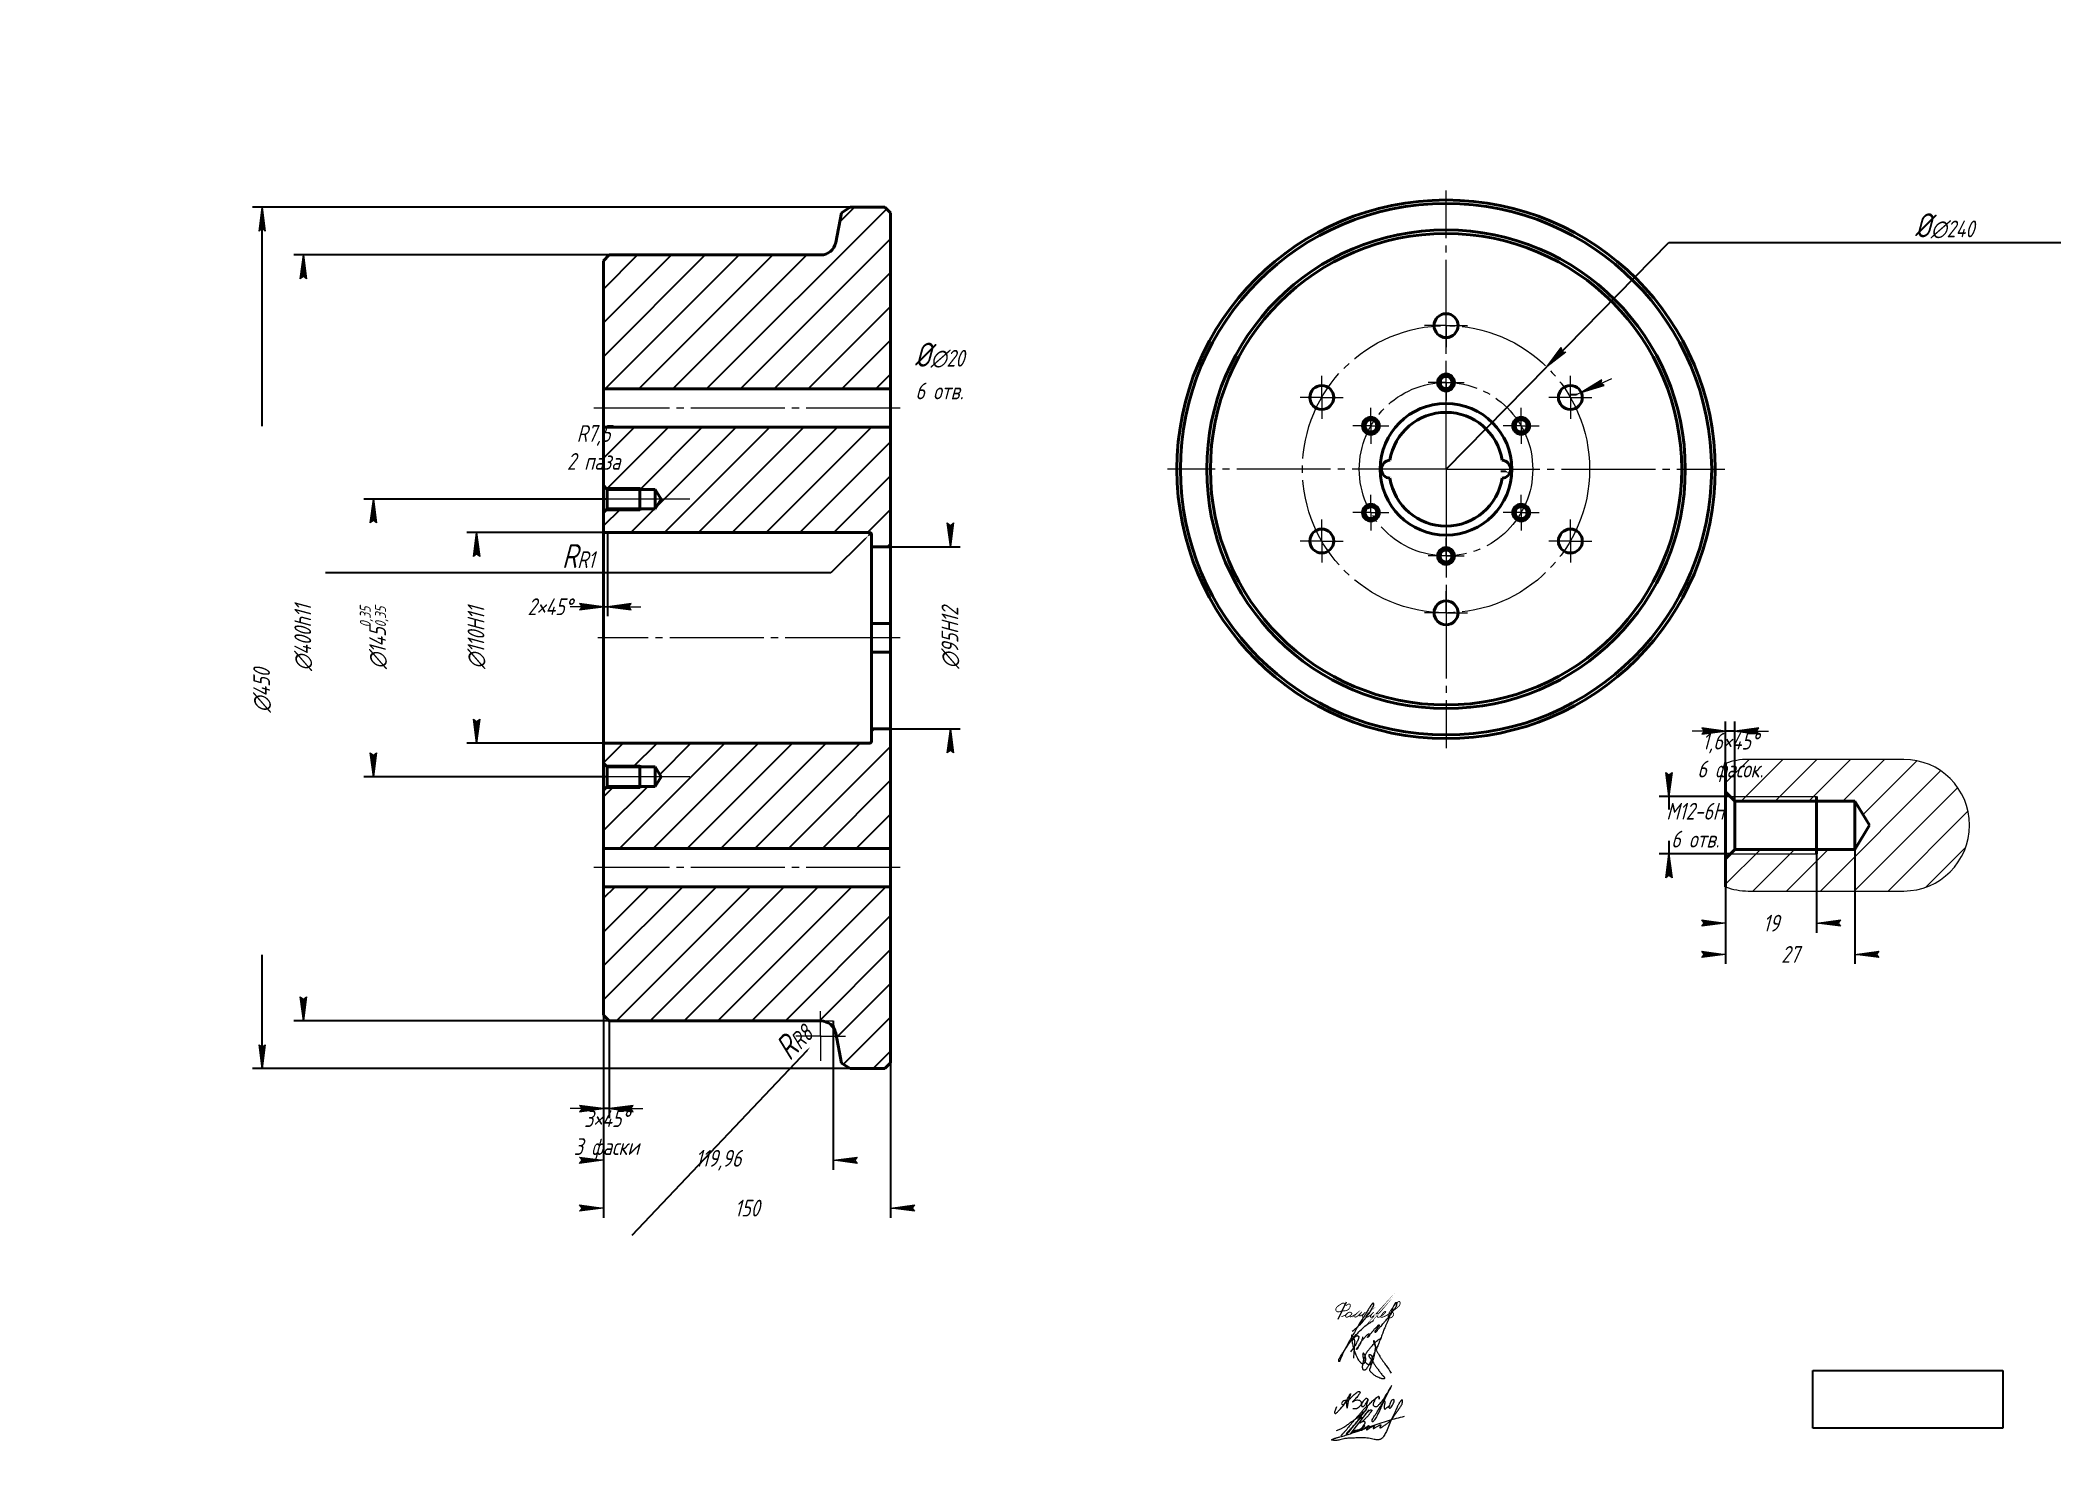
# Model space of a CAD drawing. Header units: millimetres. Extents: x 0 to 420, y 0 to 297.
import ezdxf

# ---------------------------------------------------------------- set-up
doc = ezdxf.new("R2010")
doc.units = ezdxf.units.MM
for name, pattern in [('K5LT32789', [0]), ('K5LT32790', [0]), ('K5LT32791', [0]), ('K5LT32792', [0]), ('K5LT_AXLED', [24.124445, 19.624445, -1.5, 1.5, -1.5]), ('K5LT_BASIC', [0]), ('K5LT_THIN', [0]), ('K5LT_THIN_INCLUDED_TO_HATCHING', [0])]:
    doc.linetypes.add(name, pattern=pattern)
doc.layers.add('Системный слой', color=7, linetype='Continuous')
doc.styles.add('KDIMTEXTSTYLE', font='GOST_AU.SHX', dxfattribs={"width": 0.96, "oblique": 15, "height": 5})
doc.dimstyles.new('KDIMSTYLE (0.25)', dxfattribs={"dimtxt": 5, "dimasz": 1, "dimexe": 2, "dimexo": 0.0625, "dimgap": 1, "dimtad": 1, "dimlfac": 4, "dimtxsty": 'KDIMTEXTSTYLE', "dimsah": 1, "dimcen": 0.09, "dimdle": 1, "dimadec": 0, "dimazin": 0, "dimtfac": 0.667, "dimtmove": 0, "dimatfit": 3, "dimfxl": 1, "dimtvp": 1, "dimtolj": 1, "dimtzin": 0, "dimarcsym": 0})
doc.dimstyles.new('KDIMSTYLE (0.40)', dxfattribs={"dimtxt": 5, "dimasz": 1, "dimexe": 2, "dimexo": 0.0625, "dimgap": 1, "dimtad": 1, "dimlfac": 2.5, "dimtxsty": 'KDIMTEXTSTYLE', "dimsah": 1, "dimcen": 0.09, "dimdle": 1, "dimadec": 0, "dimazin": 0, "dimtfac": 0.667, "dimtmove": 0, "dimatfit": 3, "dimfxl": 1, "dimtvp": 1, "dimtolj": 1, "dimtzin": 0, "dimarcsym": 0})
doc.dimstyles.new('KDIMSTYLE (1.00)', dxfattribs={"dimtxt": 5, "dimasz": 1, "dimexe": 2, "dimexo": 0.0625, "dimgap": 1, "dimtad": 1, "dimtxsty": 'KDIMTEXTSTYLE', "dimsah": 1, "dimcen": 0.09, "dimdle": 1, "dimadec": 0, "dimazin": 0, "dimtfac": 0.667, "dimtmove": 0, "dimatfit": 3, "dimfxl": 1, "dimtvp": 1, "dimtolj": 1, "dimtzin": 0, "dimarcsym": 0})
picture_1 = doc.add_image_def('image1.jpg', size_in_pixel=(394, 119))

msp = doc.modelspace()

# ---------------------------------------------------------------- blocks, each defined once
blk = doc.blocks.new('U0')
at = {"layer": 'Системный слой', "color": 30, "linetype": 'K5LT_AXLED', "lineweight": 18, "true_color": 0xff8000}
for q in [(293.82, 265.62), (235.57, 207.37), (293.82, 149.12), (352.07, 207.37)]:
    blk.add_line((293.82, 207.37), q, dxfattribs=at)
blk = doc.blocks.new('U1')
at = {"layer": 'Системный слой', "color": 30, "linetype": 'K5LT_AXLED', "lineweight": 18, "true_color": 0xff8000}
for q in [(309.51, 220.18), (305.76, 216.43), (313.26, 216.43), (309.51, 212.68)]:
    blk.add_line((309.51, 216.43), q, dxfattribs=at)
blk = doc.blocks.new('U2')
at = {"layer": 'Системный слой', "color": 30, "linetype": 'K5LT_AXLED', "lineweight": 18, "true_color": 0xff8000}
for q in [(278.12, 220.18), (274.37, 216.43), (281.87, 216.43), (278.12, 212.68)]:
    blk.add_line((278.12, 216.43), q, dxfattribs=at)
blk = doc.blocks.new('U3')
at = {"layer": 'Системный слой', "color": 30, "linetype": 'K5LT_AXLED', "lineweight": 18, "true_color": 0xff8000}
for q in [(278.12, 202.05), (274.37, 198.3), (278.12, 194.55), (281.87, 198.3)]:
    blk.add_line((278.12, 198.3), q, dxfattribs=at)
blk = doc.blocks.new('U4')
at = {"layer": 'Системный слой', "color": 30, "linetype": 'K5LT_AXLED', "lineweight": 18, "true_color": 0xff8000}
for q in [(290.07, 189.24), (293.82, 192.99), (297.57, 189.24), (293.82, 185.49)]:
    blk.add_line((293.82, 189.24), q, dxfattribs=at)
blk = doc.blocks.new('U5')
at = {"layer": 'Системный слой', "color": 30, "linetype": 'K5LT_AXLED', "lineweight": 18, "true_color": 0xff8000}
for q in [(309.51, 202.05), (305.76, 198.3), (309.51, 194.55), (313.26, 198.3)]:
    blk.add_line((309.51, 198.3), q, dxfattribs=at)
blk = doc.blocks.new('U6')
at = {"layer": 'Системный слой', "color": 30, "linetype": 'K5LT_AXLED', "lineweight": 18, "true_color": 0xff8000}
for q in [(293.82, 229.24), (290.07, 225.49), (293.82, 221.74), (297.57, 225.49)]:
    blk.add_line((293.82, 225.49), q, dxfattribs=at)
blk = doc.blocks.new('KDIMARROW_02')
at = {"layer": 'Системный слой'}
blk.add_hatch(color=0, dxfattribs=at).paths.add_polyline_path([(4.5, 0), (5, 0.66), (0, 0), (5, -0.66)])
at = {"layer": 'Системный слой', "color": 0, "linetype": 'K5LT_THIN', "lineweight": 18}
for p, q in [((0, 0), (-1, 0)), ((5, 0.66), (0, 0)), ((0, 0), (5, -0.66)), ((0, 0), (7, 0)), ((4.5, 0), (5, 0.66)), ((5, -0.66), (4.5, 0))]:
    blk.add_line(p, q, dxfattribs=at)
blk = doc.blocks.new('U8')
at = {"layer": 'Системный слой', "color": 30, "linetype": 'K5LT_AXLED', "lineweight": 18, "true_color": 0xff8000}
for q in [(267.84, 226.87), (263.34, 222.37), (272.34, 222.37), (267.84, 217.87)]:
    blk.add_line((267.84, 222.37), q, dxfattribs=at)
blk = doc.blocks.new('U9')
at = {"layer": 'Системный слой', "color": 30, "linetype": 'K5LT_AXLED', "lineweight": 18, "true_color": 0xff8000}
for q in [(293.82, 241.87), (289.32, 237.37), (298.32, 237.37), (293.82, 232.87)]:
    blk.add_line((293.82, 237.37), q, dxfattribs=at)
blk = doc.blocks.new('U10')
at = {"layer": 'Системный слой', "color": 30, "linetype": 'K5LT_AXLED', "lineweight": 18, "true_color": 0xff8000}
for q in [(319.8, 226.87), (315.3, 222.37), (324.3, 222.37), (319.8, 217.87)]:
    blk.add_line((319.8, 222.37), q, dxfattribs=at)
blk = doc.blocks.new('U11')
at = {"layer": 'Системный слой', "color": 30, "linetype": 'K5LT_AXLED', "lineweight": 18, "true_color": 0xff8000}
for q in [(319.8, 196.87), (315.3, 192.37), (324.3, 192.37), (319.8, 187.87)]:
    blk.add_line((319.8, 192.37), q, dxfattribs=at)
blk = doc.blocks.new('U12')
at = {"layer": 'Системный слой', "color": 30, "linetype": 'K5LT_AXLED', "lineweight": 18, "true_color": 0xff8000}
for q in [(293.82, 181.87), (289.32, 177.37), (298.32, 177.37), (293.82, 172.87)]:
    blk.add_line((293.82, 177.37), q, dxfattribs=at)
blk = doc.blocks.new('U13')
at = {"layer": 'Системный слой', "color": 30, "linetype": 'K5LT_AXLED', "lineweight": 18, "true_color": 0xff8000}
for q in [(267.84, 196.87), (263.34, 192.37), (272.34, 192.37), (267.84, 187.87)]:
    blk.add_line((267.84, 192.37), q, dxfattribs=at)
blk = doc.blocks.new('KDIMARROW_01')
at = {"layer": 'Системный слой'}
blk.add_hatch(color=0, dxfattribs=at).paths.add_polyline_path([(-5, -0.66), (0, 0), (-5, 0.66), (-4.5, 0)])
at = {"layer": 'Системный слой', "color": 0, "linetype": 'K5LT_THIN', "lineweight": 18}
for p, q in [((-4.5, 0), (-5, 0.66)), ((-5, 0.66), (0, 0)), ((0, 0), (-5, -0.66)), ((-5, -0.66), (-4.5, 0)), ((0, 0), (-1, 0))]:
    blk.add_line(p, q, dxfattribs=at)
blk = doc.blocks.new('U14')
at = {"layer": 'Системный слой', "color": 30, "linetype": 'K5LT_AXLED', "lineweight": 18, "true_color": 0xff8000}
for q in [(163.11, 94.14), (157.91, 88.94), (163.11, 83.74), (168.31, 88.94)]:
    blk.add_line((163.11, 88.94), q, dxfattribs=at)
blk = doc.blocks.new('U24')
at = {"layer": 'Системный слой', "color": 7, "linetype": 'K5LT_THIN_INCLUDED_TO_HATCHING', "lineweight": 18}
for p, q in [((389.47, 146.75), (356.97, 146.75)), ((356.97, 119.25), (389.47, 119.25))]:
    blk.add_line(p, q, dxfattribs=at)
for centre, start, end in [((356.97, 133), 90, 110.0924), ((389.47, 133), 270, 90), ((356.97, 133), 249.9076, 270)]:
    blk.add_arc(centre, 13.75, start, end, dxfattribs=at)
blk = doc.blocks.new('U25')
at = {"layer": 'Системный слой', "color": 7, "linetype": 'K5LT32792', "lineweight": 18}
for p, q in [((352.25, 141.86), (357.14, 146.75)), ((355.51, 138.05), (364.21, 146.75)), ((362.59, 138.05), (371.28, 146.75)), ((369.66, 138.05), (378.35, 146.75)), ((372.07, 119.25), (397.19, 144.38)), ((376.73, 138.05), (385.42, 146.75)), ((380.96, 135.21), (392.22, 146.47)), ((379.14, 119.25), (400.75, 140.87)), ((386.21, 119.25), (402.9, 135.95)), ((352.25, 120.65), (359.55, 127.95)), ((357.92, 119.25), (366.62, 127.95)), ((365, 119.25), (373.69, 127.95)), ((394.07, 120.04), (402.43, 128.4))]:
    blk.add_line(p, q, dxfattribs=at)
blk = doc.blocks.new('U28')
at = {"layer": 'Системный слой', "color": 5, "linetype": 'K5LT32789', "lineweight": 18, "true_color": 0x0000ff}
for points in [[(270.89, 11.47), (270.71, 10.99), (270.54, 10.51), (270.49, 10.21), (270.61, 10.08), (270.79, 10.08), (270.96, 10.25), (271.44, 10.73), (272.61, 11.91), (274.3, 15.22), (273.28, 12.74), (273.11, 10.53), (273.11, 12.57), (272.9, 12.9), (272.41, 12.79), (272.08, 12.46), (271.96, 12.16), (272.08, 11.95), (272.38, 11.95), (273.11, 12.57), (274.1, 13.56), (274.79, 14.25), (275.57, 14.76), (275.9, 14.66), (275.82, 14.38), (275.62, 14.03), (274.97, 13.25), (274.42, 12.61), (274.05, 12.36), (274.78, 12.85), (275.36, 12.96), (275.74, 12.87), (275.99, 12.68), (276.11, 12.37), (276.11, 12), (275.88, 11.66), (275.65, 11.43), (275.29, 11.08), (274.9, 10.99), (274.35, 11.09)], [(277.54, 12.97), (277.35, 13.25), (277.05, 13.25), (276.77, 12.98), (276.46, 12.66), (276.21, 12.23), (276.1, 11.66), (276.27, 11.48), (276.58, 11.56), (276.77, 11.75), (276.99, 12.01), (277.29, 12.47), (277.62, 13.13), (277.29, 12.47), (277.18, 11.94), (277.18, 11.63), (277.25, 11.55), (277.39, 11.6), (278.04, 12.32), (278.74, 12.96), (279.09, 13.28), (279.47, 13.53), (279.64, 13.64), (279.78, 13.64), (279.86, 13.44), (279.86, 13.23), (279.86, 13), (279.86, 13.44), (279.78, 13.64), (279.64, 13.65), (279.09, 13.28), (278.58, 12.26), (278.58, 11.81), (278.79, 11.61), (279.08, 11.53), (279.38, 11.53), (279.62, 11.77), (279.92, 12.07), (280.89, 13.05), (283.24, 17.41), (280.89, 13.05), (280.06, 10.96), (279.42, 9.62), (278.84, 8.71), (278.46, 8.26), (278.35, 8.36), (278.35, 8.74), (278.62, 9.23), (279.11, 9.89), (279.9, 11.19), (280.69, 12.55), (280.87, 12.72), (281, 12.7), (281.03, 12.49), (280.97, 12.03), (280.91, 11.66), (280.84, 11.3), (280.92, 11.03), (281.07, 10.95), (281.27, 11.16), (281.67, 11.47), (282.02, 11.82), (281.79, 11.35), (281.9, 11.25), (282.06, 11.18), (282.23, 11.25), (282.46, 11.47), (283.05, 12.7), (282.98, 12.95), (282.75, 13.02), (282.46, 12.95), (282.27, 12.58), (282.14, 12.15), (282.02, 11.79)]]:
    blk.add_open_spline(points, degree=3, dxfattribs=at)
blk = doc.blocks.new('U29')
at = {"layer": 'Системный слой', "color": 5, "linetype": 'K5LT32790', "lineweight": 18, "true_color": 0x0000ff}
blk.add_open_spline([(274.53, 21.67), (274.56, 22.8), (274.84, 24.06), (274.71, 25.4), (274.64, 25.66), (274.57, 25.84), (274.5, 25.99), (274.41, 26.12), (274.33, 26.23), (274.26, 26.31), (274.21, 26.36), (274.18, 26.39), (274.16, 26.41), (274.15, 26.41), (274.14, 26.42), (274.13, 26.42), (274.12, 26.43), (274.11, 26.43), (274.1, 26.43), (274.1, 26.43), (274.09, 26.42), (274.09, 26.42), (274.08, 26.42), (274.08, 26.41), (274.07, 26.41), (274.07, 26.4), (274.06, 26.39), (274.05, 26.37), (274.05, 26.36), (274.04, 26.33), (274.04, 26.31), (274.03, 26.26), (274.03, 26.2), (274.03, 26.12), (274.03, 26.01), (274.03, 25.9), (274.04, 25.77), (274.06, 25.62), (274.1, 25.44), (274.15, 25.19), (274.22, 24.82), (274.33, 24.29), (274.51, 23.63), (274.77, 22.92), (275.02, 22.25), (275.26, 21.69), (275.5, 21.28), (275.72, 20.99), (275.92, 20.78), (276.07, 20.64), (276.18, 20.56), (276.24, 20.53), (276.3, 20.51), (276.34, 20.5), (276.39, 20.49), (276.44, 20.49), (276.49, 20.49), (276.53, 20.5), (276.58, 20.52), (276.62, 20.53), (276.65, 20.55), (276.68, 20.58), (276.71, 20.6), (276.75, 20.64), (276.79, 20.7), (276.84, 20.78), (276.9, 20.89), (276.96, 21.01), (277, 21.13), (277.02, 21.25), (277.03, 21.36), (277.03, 21.49), (277.02, 21.65), (276.98, 21.84), (276.92, 22.06), (276.86, 22.25), (276.8, 22.39), (276.74, 22.48), (276.7, 22.54), (276.66, 22.59), (276.62, 22.63), (276.59, 22.65), (276.57, 22.67), (276.56, 22.67), (276.55, 22.68), (276.54, 22.68), (276.53, 22.68), (276.52, 22.68), (276.51, 22.68), (276.51, 22.68), (276.5, 22.68), (276.5, 22.68), (276.49, 22.67), (276.48, 22.67), (276.48, 22.66), (276.47, 22.65), (276.46, 22.64), (276.45, 22.62), (276.44, 22.59), (276.43, 22.56), (276.41, 22.52), (276.4, 22.47), (276.39, 22.41), (276.39, 22.34), (276.4, 22.26), (276.41, 22.15), (276.44, 21.99), (276.48, 21.79), (276.53, 21.56), (276.61, 21.36), (276.71, 21.16), (276.83, 20.98), (276.97, 20.8), (277.12, 20.64), (277.27, 20.51), (277.4, 20.42), (277.51, 20.36), (277.6, 20.33), (277.68, 20.31), (277.76, 20.3), (277.82, 20.29), (277.88, 20.3), (277.92, 20.31), (277.96, 20.32), (278, 20.34), (278.04, 20.36), (278.07, 20.39), (278.12, 20.43), (278.17, 20.48), (278.22, 20.56), (278.28, 20.65), (278.35, 20.77), (278.4, 20.9), (278.44, 21.03), (278.46, 21.18), (278.47, 21.33), (278.47, 21.5), (278.45, 21.67), (278.42, 21.82), (278.37, 21.95), (278.32, 22.05), (278.28, 22.13), (278.23, 22.19), (278.18, 22.24), (278.13, 22.28), (278.08, 22.31), (278.02, 22.34), (277.97, 22.36), (277.92, 22.37), (277.88, 22.38), (277.84, 22.38), (277.81, 22.38), (277.79, 22.37), (277.76, 22.36), (277.74, 22.35), (277.72, 22.34), (277.7, 22.33), (277.68, 22.31), (277.67, 22.3), (277.67, 22.29), (277.66, 22.28), (277.66, 22.27), (277.65, 22.26), (277.65, 22.24), (277.65, 22.23), (277.65, 22.21), (277.65, 22.19), (277.66, 22.16), (277.67, 22.12), (277.7, 22.07), (277.73, 22.01), (277.77, 21.92), (277.83, 21.82), (277.91, 21.7), (278.02, 21.56), (278.19, 21.37), (278.4, 21.07), (278.67, 20.64), (279, 20.11), (279.42, 19.54), (279.84, 18.98), (280.2, 18.49), (280.45, 18.13), (280.65, 17.94), (280.78, 17.83), (280.86, 17.74), (280.91, 17.67), (280.94, 17.62), (280.96, 17.57), (280.97, 17.53), (280.97, 17.5), (280.98, 17.48), (280.97, 17.46), (280.97, 17.44), (280.97, 17.43), (280.96, 17.42), (280.95, 17.41), (280.95, 17.4), (280.94, 17.38), (280.92, 17.37), (280.91, 17.36), (280.88, 17.35), (280.85, 17.34), (280.82, 17.33), (280.78, 17.32), (280.73, 17.31), (280.68, 17.31), (280.61, 17.31), (280.52, 17.33), (280.39, 17.35), (280.2, 17.41), (279.91, 17.51), (279.57, 17.66), (279.22, 17.83), (278.93, 18.01), (278.71, 18.2), (278.5, 18.39), (278.28, 18.58), (278.09, 18.75), (277.97, 18.89), (277.92, 18.98), (277.89, 19.03), (277.87, 19.08), (277.87, 19.13), (277.86, 19.18), (277.86, 19.22), (277.87, 19.27), (277.88, 19.32), (277.89, 19.38), (277.92, 19.45), (277.97, 19.55), (278.03, 19.69), (278.12, 19.9), (278.2, 20.17), (278.3, 20.47), (278.42, 20.78), (278.56, 21.17), (278.72, 21.67), (278.86, 22.23), (278.94, 22.76), (279, 23.19), (279.06, 23.52), (279.11, 23.79), (279.12, 24.01), (279.1, 24.18), (279.06, 24.35), (279.01, 24.54), (278.97, 24.73), (278.93, 24.91), (278.9, 25.04), (278.87, 25.14), (278.85, 25.2), (278.83, 25.23), (278.81, 25.26), (278.8, 25.27), (278.79, 25.28), (278.78, 25.28), (278.78, 25.29), (278.77, 25.29), (278.76, 25.29), (278.75, 25.29), (278.75, 25.29), (278.74, 25.29), (278.73, 25.29), (278.72, 25.29), (278.71, 25.28), (278.7, 25.28), (278.69, 25.27), (278.68, 25.26), (278.67, 25.25), (278.67, 25.24), (278.66, 25.23), (278.65, 25.22), (278.65, 25.2), (278.65, 25.19), (278.65, 25.17), (278.65, 25.14), (278.65, 25.11), (278.66, 25.08), (278.67, 25.03), (278.7, 24.97), (278.73, 24.9), (278.78, 24.81), (278.82, 24.69), (278.86, 24.56), (278.91, 24.39), (278.98, 24.18), (279.07, 23.93), (279.16, 23.64), (279.23, 23.38), (279.32, 23.14), (279.42, 22.94), (279.55, 22.74), (279.7, 22.51), (279.87, 22.22), (280.08, 21.84), (280.37, 21.4), (280.69, 20.94), (281, 20.5), (281.56, 19.72), (282.01, 19.06), (282.34, 18.54)], degree=3, knots=[0, 0, 0, 0, 23.088924, 25.905784, 27.368497, 28.578535, 29.721875, 30.813961, 31.805183, 32.534012, 32.992903, 33.225793, 33.377047, 33.48833, 33.574551, 33.643805, 33.701224, 33.750367, 33.79387, 33.833355, 33.872141, 33.912355, 33.95659, 34.00557, 34.061357, 34.126468, 34.204109, 34.298549, 34.415744, 34.564555, 34.759459, 35.028229, 35.412864, 35.997175, 36.728139, 37.568941, 38.433825, 39.401332, 40.578431, 42.235398, 44.569602, 48.269133, 53.187712, 58.58434, 63.764044, 67.778676, 70.998143, 73.369834, 75.349816, 76.796874, 77.581324, 78.028914, 78.378087, 78.696803, 79.013489, 79.343373, 79.678587, 80.006824, 80.317932, 80.606471, 80.866035, 81.11641, 81.383983, 81.718354, 82.16781, 82.839361, 83.733235, 84.705422, 85.582724, 86.324391, 87.057116, 87.890757, 88.945341, 90.321141, 91.965571, 93.426367, 94.484215, 95.101021, 95.580997, 96.013141, 96.361093, 96.626002, 96.782739, 96.889142, 96.971138, 97.03813, 97.095272, 97.145901, 97.188561, 97.228747, 97.268915, 97.315311, 97.366861, 97.425655, 97.494454, 97.577142, 97.679623, 97.811915, 97.985663, 98.226797, 98.532587, 98.897786, 99.296036, 99.737821, 100.261724, 100.964229, 101.99978, 103.525411, 105.150667, 106.72453, 108.093532, 109.590313, 111.195302, 112.777483, 114.126394, 115.159714, 115.93325, 116.599105, 117.196687, 117.716186, 118.147278, 118.512091, 118.830828, 119.112084, 119.376147, 119.650254, 119.966184, 120.348472, 120.832611, 121.462575, 122.257884, 123.166317, 124.121896, 125.077441, 126.058759, 127.110722, 128.27138, 129.455541, 130.54928, 131.472222, 132.224076, 132.842804, 133.343527, 133.786162, 134.209733, 134.641953, 135.076751, 135.490934, 135.840567, 136.1162, 136.329021, 136.516582, 136.697073, 136.87991, 137.063295, 137.235465, 137.38613, 137.514261, 137.623548, 137.718445, 137.797689, 137.875651, 137.957944, 138.055516, 138.163779, 138.288043, 138.436309, 138.622516, 138.862075, 139.203128, 139.704326, 140.381097, 141.218915, 142.127317, 143.259517, 144.821141, 147.317764, 150.75711, 155.19517, 160.069171, 165.224464, 169.471142, 172.421411, 174.092925, 175.138298, 175.966748, 176.479558, 176.900272, 177.244752, 177.52135, 177.72293, 177.873709, 177.996322, 178.101436, 178.195314, 178.281517, 178.366118, 178.454913, 178.554755, 178.670049, 178.807074, 178.975201, 179.187234, 179.439473, 179.719727, 180.029511, 180.383269, 180.823448, 181.407111, 182.246837, 183.563618, 185.512414, 188.365901, 191.16936, 193.636194, 195.215931, 197.147086, 199.269225, 201.224518, 202.392176, 202.935446, 203.335749, 203.665039, 203.98044, 204.30527, 204.630666, 204.95421, 205.28424, 205.683122, 206.145312, 206.866804, 207.837862, 209.464316, 211.387339, 213.648133, 215.828171, 218.361631, 222.046321, 226.400789, 230.237614, 232.987127, 235.143069, 237.145235, 238.600123, 239.59432, 240.714469, 242.086859, 243.579513, 244.83703, 245.773068, 246.379449, 246.80954, 247.077534, 247.227517, 247.33398, 247.41847, 247.489521, 247.552012, 247.609222, 247.663606, 247.717168, 247.768592, 247.820784, 247.876677, 247.942191, 248.018083, 248.10247, 248.189421, 248.269471, 248.347072, 248.425637, 248.512886, 248.605679, 248.706816, 248.820413, 248.952282, 249.111489, 249.313956, 249.574155, 249.89782, 250.303709, 250.841791, 251.528272, 252.381244, 253.359593, 254.475963, 255.872687, 257.851092, 259.938273, 261.963603, 263.469883, 265.046448, 266.586695, 268.366913, 270.599666, 273.407082, 277.373027, 281.234201, 284.882343, 288.313023, 301, 301, 301, 301], dxfattribs=at)
blk = doc.blocks.new('U30')
at = {"layer": 'Системный слой', "color": 5, "linetype": 'K5LT32790', "lineweight": 18, "true_color": 0x0000ff}
for points, knots in [([(274.23, 27.3), (275.06, 27.88), (276.11, 28.87), (277.24, 30.31), (277.93, 31.22), (278.34, 32), (278.6, 32.46), (278.69, 32.71), (278.72, 32.84), (278.73, 32.91), (278.73, 32.96), (278.72, 32.99), (278.72, 33.01), (278.71, 33.03), (278.7, 33.04), (278.7, 33.06), (278.69, 33.07), (278.67, 33.08), (278.66, 33.09), (278.64, 33.1), (278.63, 33.1), (278.61, 33.11), (278.59, 33.11), (278.57, 33.12), (278.55, 33.11), (278.53, 33.11), (278.52, 33.11), (278.5, 33.1), (278.49, 33.09), (278.47, 33.08), (278.45, 33.07), (278.42, 33.04), (278.39, 33), (278.33, 32.93), (278.22, 32.8), (278.06, 32.58), (277.82, 32.21), (277.51, 31.66), (277.01, 30.89), (276.24, 29.68), (275.22, 28), (274.09, 26.06), (273.16, 24.38), (272.54, 23.21), (272.2, 22.54), (272.02, 22.13), (271.89, 21.81), (271.78, 21.54), (271.69, 21.31), (271.62, 21.12), (271.58, 21.02), (271.56, 20.97), (271.55, 20.95), (271.54, 20.94), (271.53, 20.93), (271.53, 20.93), (271.52, 20.92), (271.51, 20.92), (271.51, 20.92), (271.51, 20.92), (271.5, 20.91), (271.5, 20.92), (271.49, 20.92), (271.49, 20.92), (271.49, 20.92), (271.48, 20.92), (271.48, 20.93), (271.47, 20.93), (271.47, 20.94), (271.46, 20.95), (271.45, 20.96), (271.44, 20.98), (271.43, 21), (271.41, 21.04), (271.4, 21.08), (271.39, 21.12), (271.38, 21.17), (271.38, 21.23), (271.39, 21.28), (271.4, 21.34), (271.42, 21.4), (271.45, 21.46), (271.49, 21.54), (271.57, 21.66), (271.71, 21.89), (271.98, 22.32), (272.49, 23.12), (273.23, 24.26), (274.17, 25.63), (275.28, 26.83), (276.35, 27.86), (277.23, 28.64), (278, 29.17), (278.48, 29.39), (278.7, 29.5)], [0, 0, 0, 0, 8.550609, 12.054989, 15.548009, 18.191121, 19.498995, 20.058209, 20.381615, 20.589671, 20.716665, 20.79368, 20.851701, 20.900722, 20.944653, 20.985245, 21.025642, 21.06834, 21.115939, 21.168338, 21.224707, 21.283052, 21.340576, 21.394663, 21.443781, 21.488289, 21.53119, 21.575808, 21.625508, 21.683081, 21.754287, 21.848548, 21.98875, 22.223415, 22.641351, 23.38396, 24.591455, 26.333193, 28.725175, 32.394143, 38.444137, 45.386804, 51.336644, 54.759282, 56.550214, 57.736198, 58.581068, 59.410817, 60.190375, 60.748602, 61.044545, 61.139793, 61.19713, 61.237089, 61.267135, 61.290713, 61.309862, 61.325937, 61.339917, 61.352551, 61.36445, 61.376142, 61.388111, 61.400062, 61.412022, 61.424542, 61.439066, 61.45699, 61.479741, 61.509795, 61.550475, 61.607942, 61.688058, 61.795635, 61.922219, 62.059168, 62.198495, 62.342871, 62.495112, 62.658157, 62.830855, 63.02153, 63.245709, 63.594568, 64.237865, 65.516344, 67.957442, 72.253573, 76.989753, 81.977365, 86.090995, 89.562811, 91.905588, 94, 94, 94, 94]), ([(276.39, 26.14), (276.33, 25.73), (276.13, 25.21), (275.83, 24.59), (275.62, 24.25), (275.48, 23.98), (275.39, 23.81), (275.34, 23.71), (275.3, 23.66), (275.27, 23.61), (275.24, 23.58), (275.21, 23.54), (275.18, 23.51), (275.15, 23.48), (275.13, 23.46), (275.11, 23.44), (275.1, 23.44), (275.1, 23.43), (275.09, 23.43), (275.09, 23.43), (275.09, 23.43), (275.09, 23.43), (275.08, 23.43), (275.08, 23.43), (275.08, 23.43), (275.08, 23.43), (275.08, 23.43), (275.08, 23.44), (275.08, 23.44), (275.08, 23.44), (275.08, 23.45), (275.09, 23.45), (275.09, 23.46), (275.09, 23.47), (275.1, 23.49), (275.11, 23.52), (275.12, 23.54), (275.14, 23.58), (275.15, 23.62), (275.18, 23.66), (275.21, 23.71), (275.25, 23.76), (275.31, 23.84), (275.39, 23.95), (275.5, 24.12), (275.63, 24.33), (275.75, 24.54), (275.87, 24.76), (276.01, 25), (276.19, 25.26), (276.39, 25.49), (276.55, 25.68), (276.73, 25.9), (276.94, 26.14), (277.19, 26.38), (277.37, 26.56), (277.49, 26.65), (277.55, 26.69), (277.6, 26.71), (277.65, 26.73), (277.69, 26.75), (277.72, 26.75), (277.75, 26.76), (277.77, 26.76), (277.78, 26.75), (277.79, 26.75), (277.8, 26.75), (277.81, 26.74), (277.82, 26.74), (277.82, 26.73), (277.83, 26.73), (277.83, 26.72), (277.83, 26.71), (277.84, 26.7), (277.84, 26.69), (277.84, 26.68), (277.84, 26.66), (277.84, 26.63), (277.84, 26.59), (277.83, 26.54), (277.82, 26.49), (277.81, 26.43), (277.79, 26.38), (277.77, 26.33), (277.75, 26.29), (277.72, 26.24), (277.68, 26.19), (277.64, 26.14), (277.6, 26.1), (277.57, 26.07), (277.54, 26.04), (277.52, 26.02), (277.49, 26), (277.47, 25.98), (277.46, 25.97), (277.45, 25.97), (277.44, 25.96), (277.44, 25.96), (277.43, 25.96), (277.43, 25.96), (277.43, 25.96), (277.43, 25.96), (277.42, 25.96), (277.42, 25.96), (277.42, 25.96), (277.42, 25.96), (277.42, 25.96), (277.42, 25.97), (277.42, 25.97), (277.42, 25.97), (277.42, 25.98), (277.42, 25.98), (277.42, 25.99), (277.43, 25.99), (277.43, 26), (277.44, 26.02), (277.45, 26.04), (277.46, 26.06), (277.47, 26.08), (277.49, 26.1), (277.5, 26.13), (277.52, 26.16), (277.55, 26.2), (277.58, 26.26), (277.62, 26.33), (277.68, 26.4), (277.76, 26.48), (277.86, 26.57), (277.99, 26.68), (278.11, 26.81), (278.23, 26.95), (278.34, 27.08), (278.45, 27.21), (278.58, 27.36), (278.7, 27.52), (278.82, 27.68), (278.98, 27.85), (279.16, 28.01), (279.33, 28.17), (279.45, 28.3), (279.53, 28.39), (279.59, 28.46), (279.64, 28.51), (279.68, 28.56), (279.72, 28.59), (279.74, 28.61), (279.76, 28.63), (279.77, 28.63), (279.78, 28.64), (279.79, 28.64), (279.79, 28.64), (279.8, 28.64), (279.8, 28.64), (279.81, 28.64), (279.81, 28.64), (279.82, 28.63), (279.82, 28.63), (279.82, 28.63), (279.83, 28.63), (279.83, 28.62), (279.83, 28.61), (279.83, 28.61), (279.84, 28.6), (279.84, 28.58), (279.84, 28.57), (279.85, 28.54), (279.85, 28.52), (279.84, 28.5), (279.84, 28.47), (279.83, 28.45), (279.82, 28.42), (279.81, 28.39), (279.78, 28.36), (279.74, 28.3), (279.68, 28.22), (279.6, 28.11), (279.5, 27.98), (279.4, 27.84), (279.31, 27.69), (279.21, 27.57), (279.13, 27.48), (279.08, 27.4), (279.03, 27.34), (278.99, 27.3), (278.96, 27.26), (278.94, 27.24), (278.93, 27.22), (278.93, 27.2), (278.92, 27.19), (278.92, 27.17), (278.92, 27.16), (278.92, 27.14), (278.93, 27.12), (278.93, 27.11), (278.94, 27.1), (278.94, 27.09), (278.95, 27.08), (278.95, 27.08), (278.96, 27.07), (278.96, 27.07), (278.97, 27.07), (278.98, 27.07), (278.99, 27.07), (278.99, 27.06), (279, 27.07), (279.02, 27.07), (279.03, 27.07), (279.05, 27.08), (279.07, 27.09), (279.11, 27.1), (279.14, 27.13), (279.19, 27.16), (279.24, 27.19), (279.29, 27.24), (279.35, 27.3), (279.42, 27.39), (279.53, 27.53), (279.68, 27.73), (279.89, 27.97), (280.17, 28.26), (280.47, 28.61), (280.8, 29.01), (281.12, 29.41), (281.45, 29.78), (281.78, 30.15), (282.11, 30.56), (282.41, 31.01), (282.72, 31.45), (283.02, 31.84), (283.25, 32.19), (283.41, 32.45), (283.49, 32.62), (283.52, 32.74), (283.54, 32.83), (283.56, 32.91), (283.56, 32.96), (283.57, 33.01), (283.57, 33.05), (283.57, 33.08), (283.56, 33.11), (283.55, 33.13), (283.54, 33.16), (283.53, 33.18), (283.51, 33.19), (283.5, 33.21), (283.48, 33.22), (283.47, 33.23), (283.46, 33.24), (283.44, 33.24), (283.43, 33.24), (283.42, 33.24), (283.4, 33.24), (283.38, 33.24), (283.36, 33.24), (283.34, 33.23), (283.32, 33.22), (283.29, 33.2), (283.25, 33.18), (283.22, 33.15), (283.19, 33.12), (283.15, 33.07), (283.11, 33.02), (283.07, 32.95), (283.02, 32.86), (282.94, 32.72), (282.83, 32.51), (282.71, 32.24), (282.59, 31.92), (282.47, 31.59), (282.32, 31.25), (282.16, 30.87), (282.01, 30.46), (281.85, 30.02), (281.69, 29.56), (281.5, 29.07), (281.26, 28.54), (281.01, 28.03), (280.84, 27.58), (280.72, 27.27), (280.66, 27.09), (280.62, 26.98), (280.57, 26.83), (280.47, 26.57), (280.33, 26.2), (280.13, 25.73), (279.92, 25.18), (279.67, 24.54), (279.35, 23.81), (278.93, 22.97), (278.51, 22.06), (278.12, 21.13), (277.75, 20.34), (277.4, 19.82), (277.24, 19.49), (277.13, 19.34), (277.06, 19.27), (277.01, 19.23), (276.96, 19.2), (276.91, 19.17), (276.86, 19.15), (276.8, 19.14), (276.74, 19.13), (276.69, 19.12), (276.65, 19.13), (276.61, 19.13), (276.59, 19.14), (276.57, 19.15), (276.56, 19.16), (276.54, 19.17), (276.53, 19.18), (276.52, 19.19), (276.51, 19.21), (276.49, 19.24), (276.48, 19.27), (276.47, 19.31), (276.45, 19.38), (276.43, 19.48), (276.4, 19.6), (276.37, 19.72), (276.37, 19.85), (276.38, 19.98), (276.4, 20.14), (276.44, 20.33), (276.48, 20.6), (276.54, 20.94), (276.63, 21.33), (276.74, 21.68), (276.85, 21.97), (276.92, 22.2), (277, 22.41), (277.11, 22.64), (277.26, 22.89), (277.51, 23.22), (277.85, 23.67), (278.32, 24.2), (278.8, 24.73), (279.25, 25.17), (279.59, 25.45), (279.85, 25.61), (280.09, 25.7), (280.26, 25.76), (280.36, 25.79)], [0, 0, 0, 0, 9.050129, 12.27524, 15.459, 17.73484, 19.057413, 19.710841, 20.186256, 20.578255, 20.920156, 21.263228, 21.624829, 21.943402, 22.174143, 22.29629, 22.36276, 22.406894, 22.439057, 22.464194, 22.484922, 22.502166, 22.516262, 22.528133, 22.539447, 22.552242, 22.56817, 22.588053, 22.611987, 22.639741, 22.672744, 22.715192, 22.776687, 22.87041, 23.023044, 23.2152, 23.446308, 23.698853, 24.014406, 24.364067, 24.793807, 25.28352, 25.941626, 26.877925, 28.429965, 30.348657, 32.240773, 33.898399, 35.948367, 38.485583, 40.825304, 42.59187, 44.267244, 46.970047, 49.74801, 51.863744, 52.701471, 53.104911, 53.483029, 53.862972, 54.210178, 54.473163, 54.650607, 54.780151, 54.882015, 54.96597, 55.037892, 55.101774, 55.160577, 55.215489, 55.269733, 55.3265, 55.390437, 55.464507, 55.552848, 55.661752, 55.802045, 55.996896, 56.278982, 56.657771, 57.087852, 57.530059, 57.926999, 58.28654, 58.645161, 59.086887, 59.580412, 60.070145, 60.456808, 60.770321, 61.020502, 61.287434, 61.539711, 61.751465, 61.877288, 61.951174, 62.001019, 62.037083, 62.064047, 62.085222, 62.102691, 62.117816, 62.131035, 62.143011, 62.154708, 62.167188, 62.181333, 62.197688, 62.21651, 62.238222, 62.264236, 62.296726, 62.338711, 62.394112, 62.469848, 62.581386, 62.750144, 62.953234, 63.151975, 63.325302, 63.501424, 63.750698, 64.126703, 64.655732, 65.239268, 65.888652, 66.649933, 67.724768, 68.970934, 70.450533, 71.673771, 72.965674, 74.199734, 75.716608, 77.191491, 78.669398, 80.263602, 82.259995, 84.0227, 85.431088, 86.180031, 86.82002, 87.357354, 87.830339, 88.196682, 88.427814, 88.563885, 88.657509, 88.728451, 88.784957, 88.831759, 88.871976, 88.907862, 88.941164, 88.973333, 89.002363, 89.031139, 89.061129, 89.097204, 89.139544, 89.190239, 89.252182, 89.329582, 89.428874, 89.559889, 89.727893, 89.910432, 90.08993, 90.259821, 90.437176, 90.634512, 90.867411, 91.167757, 91.627014, 92.382088, 93.419966, 94.672454, 96.030915, 97.344377, 98.512333, 99.382533, 100.080146, 100.642761, 101.098523, 101.416568, 101.614452, 101.761411, 101.888131, 102.002041, 102.112642, 102.228685, 102.353162, 102.475542, 102.582798, 102.67162, 102.744553, 102.805473, 102.857643, 102.905538, 102.953137, 103.003348, 103.057077, 103.11538, 103.180499, 103.255316, 103.343787, 103.451799, 103.589159, 103.775473, 104.036879, 104.381072, 104.782032, 105.231565, 105.731185, 106.331113, 107.131661, 108.329516, 110.150194, 112.636877, 115.501671, 119.160964, 122.898631, 126.952961, 130.409086, 134.037174, 137.994275, 142.035946, 146.041027, 149.822245, 153.085433, 155.385996, 156.523495, 157.344961, 158.084473, 158.656408, 159.032405, 159.319553, 159.62593, 159.882585, 160.081757, 160.265654, 160.447561, 160.63144, 160.806021, 160.962993, 161.100471, 161.220792, 161.327559, 161.424857, 161.521276, 161.623153, 161.736504, 161.863212, 162.008568, 162.179889, 162.387514, 162.643846, 162.945007, 163.264358, 163.6135, 164.014772, 164.533206, 165.020618, 165.794064, 166.857794, 168.64401, 171.006738, 173.517367, 176.204619, 178.789913, 181.800729, 185.264053, 188.598832, 192.086757, 196.039981, 200.351441, 204.98312, 208.606796, 211.174086, 212.324149, 212.840152, 213.814159, 215.76165, 218.911517, 222.760316, 227.121283, 231.883071, 238.054257, 244.879079, 252.670992, 260.372327, 267.206768, 271.910472, 274.294825, 275.442431, 276.007431, 276.456493, 276.872537, 277.298483, 277.734538, 278.182349, 278.627236, 279.027811, 279.347916, 279.582846, 279.760539, 279.906542, 280.032941, 280.152577, 280.276179, 280.413989, 280.572354, 280.762102, 281.004984, 281.334701, 281.830666, 282.557033, 283.530703, 284.521091, 285.429966, 286.323075, 287.47734, 288.942216, 290.783007, 293.428229, 296.57457, 299.586331, 301.717918, 303.359613, 305.016414, 306.799751, 308.827327, 311.560281, 315.955926, 321.284596, 327.290578, 331.929165, 335.294372, 337.07654, 338.608554, 341, 341, 341, 341]), ([(274.21, 25.3), (274.38, 25.56), (274.58, 25.89), (274.89, 26.17), (275.01, 26.25), (275.1, 26.3), (275.17, 26.33), (275.23, 26.35), (275.27, 26.35), (275.3, 26.36), (275.33, 26.35), (275.36, 26.35), (275.39, 26.34), (275.41, 26.33), (275.44, 26.31), (275.47, 26.29), (275.49, 26.27), (275.51, 26.25), (275.53, 26.22), (275.54, 26.2), (275.55, 26.18), (275.56, 26.15), (275.56, 26.11), (275.57, 26.07), (275.57, 26.02), (275.56, 25.96), (275.54, 25.87), (275.51, 25.75), (275.46, 25.59), (275.35, 25.34), (275.18, 24.98), (274.95, 24.53), (274.67, 24.09), (274.39, 23.7), (274.13, 23.33), (273.95, 23.08), (273.85, 22.95)], [0, 0, 0, 0, 6.031327, 7.224988, 8.103691, 8.779791, 9.271523, 9.620615, 9.879085, 10.092232, 10.278511, 10.453749, 10.630111, 10.818394, 11.017829, 11.223201, 11.427374, 11.623322, 11.806227, 11.978077, 12.150954, 12.337468, 12.550087, 12.799771, 13.111892, 13.519386, 14.078895, 14.842107, 15.895849, 17.445078, 19.990893, 23.601088, 27.190299, 30.147219, 32.759048, 36, 36, 36, 36])]:
    blk.add_open_spline(points, degree=3, knots=knots, dxfattribs=at)
blk = doc.blocks.new('U31')
at = {"layer": 'Системный слой', "color": 5, "linetype": 'K5LT32790', "lineweight": 18, "true_color": 0x0000ff}
blk.add_line((277.65, 10.87), (273.87, 5.91), dxfattribs=at)
for points, knots in [([(276.94, 9.93), (277.11, 10.14), (277.35, 10.41), (277.7, 10.66), (277.87, 10.76), (277.98, 10.83), (278.06, 10.86), (278.1, 10.87), (278.13, 10.87), (278.15, 10.87), (278.18, 10.87), (278.2, 10.86), (278.22, 10.85), (278.24, 10.84), (278.26, 10.83), (278.27, 10.82), (278.28, 10.81), (278.29, 10.8), (278.3, 10.79), (278.31, 10.78), (278.31, 10.77), (278.31, 10.75), (278.31, 10.74), (278.31, 10.72), (278.31, 10.71), (278.31, 10.69), (278.3, 10.67), (278.29, 10.64), (278.27, 10.61), (278.24, 10.57), (278.19, 10.51), (278.13, 10.43), (278.05, 10.33), (277.95, 10.2), (277.84, 10.04), (277.71, 9.84), (277.51, 9.61), (277.28, 9.36), (277.04, 9.12), (276.85, 8.92), (276.69, 8.75), (276.57, 8.63), (276.47, 8.53), (276.4, 8.46), (276.33, 8.41), (276.27, 8.36), (276.2, 8.32), (276.13, 8.27), (276.05, 8.23), (275.98, 8.19), (275.93, 8.16), (275.9, 8.15), (275.88, 8.14), (275.86, 8.13), (275.85, 8.13), (275.85, 8.13), (275.84, 8.12), (275.84, 8.12), (275.84, 8.12), (275.83, 8.12), (275.83, 8.12), (275.83, 8.12), (275.83, 8.12), (275.83, 8.12), (275.83, 8.12), (275.83, 8.12), (275.83, 8.13), (275.83, 8.13), (275.83, 8.13), (275.84, 8.13), (275.84, 8.13), (275.84, 8.14), (275.85, 8.14), (275.85, 8.14), (275.86, 8.15), (275.87, 8.16), (275.89, 8.17), (275.91, 8.18), (275.94, 8.2), (275.99, 8.24), (276.06, 8.28), (276.13, 8.32), (276.22, 8.37), (276.31, 8.41), (276.39, 8.43), (276.48, 8.45), (276.55, 8.46), (276.62, 8.46), (276.67, 8.45), (276.71, 8.45), (276.74, 8.44), (276.76, 8.43), (276.78, 8.41), (276.79, 8.4), (276.8, 8.39), (276.82, 8.37), (276.83, 8.35), (276.84, 8.33), (276.85, 8.3), (276.86, 8.27), (276.86, 8.23), (276.86, 8.19), (276.86, 8.15), (276.85, 8.11), (276.84, 8.06), (276.82, 8), (276.79, 7.93), (276.73, 7.84), (276.64, 7.72), (276.52, 7.52), (276.36, 7.28), (276.16, 7.03), (275.96, 6.81), (275.77, 6.66), (275.61, 6.56), (275.43, 6.47), (275.22, 6.39), (275.01, 6.32), (274.83, 6.25), (274.71, 6.22), (274.64, 6.21), (274.59, 6.21), (274.55, 6.22), (274.51, 6.23), (274.46, 6.25), (274.42, 6.27), (274.38, 6.29), (274.35, 6.3), (274.33, 6.31), (274.32, 6.33), (274.3, 6.34), (274.28, 6.36), (274.27, 6.37), (274.26, 6.38), (274.26, 6.39), (274.26, 6.4), (274.26, 6.41), (274.27, 6.42), (274.28, 6.43), (274.29, 6.44), (274.3, 6.45), (274.32, 6.46), (274.35, 6.47), (274.38, 6.48), (274.43, 6.49), (274.49, 6.51), (274.57, 6.52), (274.68, 6.54), (274.83, 6.57), (275.04, 6.6), (275.32, 6.66), (275.64, 6.74), (275.94, 6.85), (276.19, 6.97), (276.37, 7.09), (276.51, 7.2), (276.61, 7.29), (276.68, 7.36), (276.73, 7.41), (276.76, 7.44), (276.79, 7.47), (276.8, 7.48), (276.81, 7.5), (276.82, 7.51), (276.83, 7.52), (276.83, 7.52), (276.84, 7.53), (276.84, 7.53), (276.84, 7.53), (276.84, 7.54), (276.84, 7.54), (276.84, 7.54), (276.84, 7.54), (276.84, 7.54), (276.84, 7.54), (276.84, 7.54), (276.83, 7.53), (276.83, 7.53), (276.83, 7.53), (276.82, 7.52), (276.81, 7.51), (276.8, 7.5), (276.79, 7.49), (276.77, 7.47), (276.74, 7.44), (276.71, 7.41), (276.66, 7.36), (276.59, 7.29), (276.5, 7.18), (276.38, 7.05), (276.26, 6.91), (276.18, 6.8), (276.13, 6.73), (276.1, 6.69), (276.08, 6.67), (276.07, 6.65), (276.07, 6.63), (276.06, 6.62), (276.06, 6.61), (276.06, 6.6), (276.06, 6.6), (276.06, 6.59), (276.07, 6.59), (276.08, 6.59), (276.09, 6.59), (276.1, 6.59), (276.11, 6.6), (276.13, 6.6), (276.16, 6.62), (276.2, 6.63), (276.24, 6.66), (276.3, 6.69), (276.38, 6.74), (276.49, 6.82), (276.66, 6.93), (276.88, 7.09), (277.12, 7.25), (277.32, 7.38), (277.45, 7.46), (277.53, 7.5), (277.58, 7.53), (277.61, 7.55), (277.64, 7.55), (277.66, 7.56), (277.67, 7.56), (277.68, 7.56), (277.69, 7.56), (277.7, 7.55), (277.7, 7.55), (277.7, 7.54), (277.7, 7.53), (277.7, 7.52), (277.7, 7.51), (277.69, 7.49), (277.68, 7.47), (277.67, 7.45), (277.65, 7.42), (277.63, 7.38), (277.59, 7.32), (277.53, 7.24), (277.45, 7.13), (277.37, 7.01), (277.29, 6.91), (277.25, 6.83), (277.22, 6.79), (277.2, 6.76), (277.19, 6.74), (277.19, 6.72), (277.18, 6.71), (277.18, 6.7), (277.18, 6.69), (277.18, 6.68), (277.19, 6.68), (277.19, 6.67), (277.2, 6.67), (277.21, 6.67), (277.22, 6.67), (277.24, 6.67), (277.26, 6.68), (277.29, 6.69), (277.32, 6.71), (277.37, 6.73), (277.43, 6.77), (277.51, 6.82), (277.62, 6.89), (277.79, 7), (278.01, 7.15), (278.26, 7.32), (278.46, 7.44), (278.59, 7.52), (278.67, 7.57), (278.72, 7.59), (278.76, 7.6), (278.79, 7.61), (278.81, 7.62), (278.82, 7.62), (278.83, 7.61), (278.84, 7.61), (278.85, 7.6), (278.85, 7.59), (278.85, 7.58), (278.85, 7.57), (278.85, 7.56), (278.84, 7.54), (278.84, 7.52), (278.83, 7.5), (278.81, 7.47), (278.79, 7.44), (278.76, 7.38), (278.71, 7.3), (278.66, 7.22), (278.62, 7.14), (278.59, 7.09), (278.58, 7.06), (278.57, 7.04), (278.57, 7.02), (278.56, 7.01), (278.56, 7), (278.56, 6.99), (278.56, 6.98), (278.57, 6.98), (278.57, 6.97), (278.58, 6.96), (278.59, 6.96), (278.61, 6.96), (278.63, 6.96), (278.65, 6.97), (278.68, 6.97), (278.71, 6.99), (278.76, 7.01), (278.82, 7.04), (278.9, 7.08), (279.02, 7.14), (279.2, 7.25), (279.42, 7.38), (279.66, 7.52), (279.84, 7.62), (279.96, 7.68), (280.02, 7.7), (280.06, 7.72), (280.1, 7.72), (280.12, 7.73), (280.14, 7.73), (280.15, 7.72), (280.17, 7.72), (280.17, 7.71), (280.18, 7.7), (280.18, 7.69), (280.18, 7.68), (280.18, 7.66), (280.18, 7.65), (280.17, 7.64), (280.17, 7.62), (280.16, 7.59), (280.14, 7.55), (280.12, 7.5), (280.08, 7.43), (280.04, 7.36), (280.01, 7.29), (279.99, 7.24), (279.98, 7.22), (279.97, 7.2), (279.97, 7.18), (279.97, 7.16), (279.97, 7.15), (279.97, 7.14), (279.98, 7.13), (279.98, 7.12), (279.99, 7.12), (280, 7.11), (280.01, 7.11), (280.02, 7.1), (280.04, 7.1), (280.05, 7.1), (280.08, 7.11), (280.1, 7.12), (280.14, 7.13), (280.18, 7.14), (280.24, 7.17), (280.31, 7.2), (280.4, 7.25), (280.54, 7.33), (280.74, 7.45), (280.99, 7.62), (281.28, 7.83), (281.56, 8.03), (281.81, 8.24), (282.03, 8.43), (282.25, 8.64), (282.46, 8.88), (282.69, 9.17), (282.94, 9.53), (283.23, 9.98), (283.57, 10.48), (283.94, 11.01), (284.27, 11.48), (284.51, 11.81), (284.61, 12.03), (284.66, 12.17), (284.68, 12.3), (284.7, 12.42), (284.71, 12.55), (284.71, 12.65), (284.71, 12.74), (284.7, 12.8), (284.69, 12.84), (284.68, 12.86), (284.67, 12.88), (284.66, 12.9), (284.66, 12.91), (284.65, 12.92), (284.64, 12.92), (284.63, 12.93), (284.63, 12.93), (284.62, 12.93), (284.61, 12.93), (284.61, 12.93), (284.6, 12.93), (284.58, 12.93), (284.57, 12.92), (284.56, 12.92), (284.54, 12.91), (284.52, 12.89), (284.5, 12.87), (284.47, 12.85), (284.43, 12.81), (284.39, 12.75), (284.31, 12.66), (284.22, 12.54), (284.11, 12.37), (283.99, 12.19), (283.86, 11.97), (283.73, 11.72), (283.58, 11.39), (283.37, 10.9), (283.02, 10.14), (282.5, 9.06), (281.9, 7.75), (281.43, 6.48), (280.99, 5.63), (280.7, 5.18), (280.53, 4.98), (280.4, 4.88), (280.3, 4.8), (280.18, 4.74), (280.04, 4.68), (279.87, 4.63), (279.68, 4.61), (279.45, 4.59), (279.15, 4.61), (278.74, 4.67), (278.22, 4.78), (277.61, 4.92), (276.98, 5.01), (276.29, 5.05), (275.44, 5.01), (274.43, 4.95), (273.38, 4.92), (272.53, 4.84), (271.91, 4.67), (271.44, 4.54), (271.04, 4.48), (270.71, 4.46), (270.46, 4.47), (270.25, 4.49), (270.11, 4.51), (270.03, 4.52), (269.98, 4.53), (269.96, 4.54), (269.94, 4.55), (269.93, 4.55), (269.93, 4.56), (269.92, 4.56), (269.91, 4.57), (269.91, 4.57), (269.91, 4.57), (269.91, 4.58), (269.91, 4.58), (269.91, 4.58), (269.91, 4.59), (269.91, 4.59), (269.91, 4.6), (269.91, 4.6), (269.92, 4.61), (269.92, 4.62), (269.93, 4.62), (269.94, 4.63), (269.96, 4.64), (269.97, 4.65), (270, 4.67), (270.03, 4.69), (270.08, 4.71), (270.16, 4.74), (270.28, 4.79), (270.42, 4.85), (270.58, 4.91), (270.75, 4.96), (270.94, 5.02), (271.13, 5.07), (271.37, 5.13), (271.74, 5.23), (272.41, 5.42), (273.61, 5.79), (275.66, 6.5), (278.45, 7.52), (281.73, 8.67), (284.02, 9.26), (285.15, 9.51)], [0, 0, 0, 0, 6.158308, 7.924944, 9.397219, 10.421772, 10.878244, 11.151197, 11.36381, 11.548551, 11.718723, 11.877713, 12.036027, 12.196544, 12.358164, 12.506286, 12.632493, 12.736928, 12.819521, 12.898812, 12.980771, 13.07523, 13.173556, 13.279268, 13.396608, 13.531064, 13.690326, 13.886288, 14.140321, 14.494376, 15.023758, 15.795804, 16.773927, 17.9322, 19.328256, 21.031002, 23.191239, 26.01508, 28.508359, 30.764949, 32.158381, 33.57364, 34.542076, 35.296285, 35.858711, 36.382363, 36.930279, 37.613953, 38.340853, 38.974758, 39.36394, 39.584276, 39.729431, 39.831741, 39.905683, 39.959643, 39.999056, 40.02768, 40.048222, 40.062694, 40.072775, 40.079767, 40.084961, 40.089793, 40.09578, 40.104088, 40.115492, 40.13093, 40.149822, 40.171984, 40.197656, 40.229358, 40.269864, 40.322352, 40.391158, 40.483151, 40.610685, 40.79026, 41.065436, 41.512004, 42.088709, 42.770629, 43.467951, 44.184491, 44.869892, 45.483626, 46.046275, 46.524145, 46.915912, 47.196275, 47.40917, 47.586207, 47.738846, 47.877531, 48.013016, 48.157728, 48.31924, 48.502929, 48.715108, 48.96183, 49.243774, 49.540729, 49.8478, 50.172102, 50.537958, 50.965281, 51.494288, 52.20384, 53.298857, 54.917421, 57.240739, 59.738769, 62.02238, 63.698303, 65.037791, 66.331625, 68.02956, 69.84719, 71.368716, 72.206354, 72.649589, 72.981788, 73.276043, 73.570472, 73.929446, 74.299002, 74.63126, 74.848184, 75.010867, 75.161965, 75.335461, 75.49506, 75.620009, 75.719661, 75.802316, 75.875542, 75.946386, 76.021533, 76.107513, 76.21105, 76.339562, 76.501776, 76.708489, 76.973585, 77.315523, 77.75974, 78.342864, 79.120835, 80.18625, 81.706721, 83.852292, 86.465219, 88.951659, 90.978666, 92.487594, 93.76585, 94.760654, 95.480574, 95.959313, 96.294546, 96.536659, 96.714464, 96.846112, 96.943809, 97.01613, 97.069288, 97.107887, 97.1354, 97.154486, 97.167231, 97.175363, 97.180572, 97.184743, 97.189776, 97.197329, 97.209122, 97.228653, 97.258997, 97.303617, 97.365208, 97.448469, 97.559514, 97.706462, 97.900415, 98.157187, 98.500801, 98.971779, 99.653407, 100.680484, 102.16221, 103.578184, 104.648543, 105.155236, 105.478521, 105.704428, 105.867108, 105.985778, 106.07285, 106.137041, 106.188892, 106.233202, 106.275598, 106.31862, 106.370033, 106.436882, 106.52608, 106.645289, 106.803787, 107.01342, 107.289946, 107.655243, 108.141506, 108.800592, 109.730549, 111.109505, 113.317286, 115.629589, 117.547768, 118.521059, 119.084698, 119.470627, 119.745056, 119.943042, 120.086716, 120.191551, 120.26935, 120.330025, 120.382672, 120.435962, 120.498121, 120.565387, 120.641314, 120.728412, 120.840736, 120.985691, 121.174077, 121.421722, 121.753873, 122.217132, 122.901613, 123.981872, 125.172225, 126.200607, 126.79256, 127.136357, 127.367267, 127.532062, 127.652773, 127.742537, 127.810135, 127.865237, 127.915133, 127.96426, 128.015006, 128.071903, 128.142719, 128.234954, 128.356669, 128.517397, 128.729164, 129.007855, 129.375448, 129.864201, 130.525978, 131.458654, 132.841604, 135.051627, 137.371779, 139.298243, 140.282632, 140.852634, 141.243893, 141.523176, 141.725905, 141.87456, 141.985024, 142.069602, 142.138778, 142.20217, 142.268885, 142.347585, 142.446693, 142.552857, 142.668386, 142.796019, 142.962407, 143.184377, 143.493216, 143.947083, 144.660187, 145.445963, 146.126993, 146.522898, 146.755674, 146.914043, 147.029277, 147.105459, 147.165051, 147.224298, 147.295401, 147.367417, 147.434207, 147.504148, 147.585142, 147.684943, 147.81179, 147.975245, 148.18721, 148.463335, 148.825333, 149.305406, 149.95641, 150.882496, 152.258218, 154.475246, 156.620318, 158.321251, 159.038433, 159.502054, 159.828856, 160.066775, 160.243468, 160.37743, 160.482373, 160.569441, 160.648431, 160.728415, 160.81803, 160.908084, 160.998756, 161.091733, 161.206325, 161.353931, 161.549093, 161.818906, 162.212882, 162.829199, 163.508952, 164.099592, 164.445709, 164.650604, 164.788255, 164.903661, 165.007576, 165.109001, 165.194462, 165.26938, 165.338661, 165.406872, 165.478408, 165.557687, 165.64939, 165.758763, 165.891992, 166.05668, 166.262506, 166.522189, 166.853055, 167.279787, 167.839914, 168.596742, 169.679428, 171.288032, 173.772391, 176.439711, 179.127961, 181.338538, 183.565781, 185.724368, 187.964675, 190.532192, 193.913297, 197.664225, 202.240399, 207.365977, 211.891604, 214.950288, 216.260728, 217.307529, 218.226173, 219.136534, 220.048062, 220.900546, 221.546871, 221.9542, 222.219116, 222.412338, 222.560372, 222.677648, 222.773298, 222.853632, 222.923292, 222.978973, 223.025473, 223.071419, 223.126411, 223.191335, 223.263092, 223.344759, 223.440037, 223.553558, 223.691355, 223.86161, 224.075985, 224.352298, 224.720891, 225.244768, 226.022651, 227.234024, 228.694978, 230.400721, 232.151975, 234.169342, 236.596891, 240.264912, 245.911745, 254.96485, 266.835794, 277.658947, 284.885559, 287.882731, 289.514301, 290.547995, 291.464177, 292.424746, 293.549213, 294.775006, 296.163908, 297.809999, 299.883699, 302.703567, 306.933828, 311.679125, 316.501759, 320.996631, 326.836537, 335.266963, 343.465594, 349.957026, 354.09066, 357.579706, 360.721275, 362.932241, 364.823848, 366.400364, 367.448979, 368.024725, 368.279323, 368.440012, 368.5553, 368.642037, 368.709291, 368.762747, 368.806287, 368.842721, 368.874182, 368.900514, 368.926113, 368.952467, 368.982922, 369.016093, 369.053534, 369.097024, 369.148696, 369.211201, 369.287947, 369.383467, 369.504023, 369.658723, 369.861852, 370.138802, 370.52869, 371.119523, 372.038078, 373.203074, 374.521743, 375.833878, 377.215726, 378.767848, 380.290034, 382.688597, 387.074598, 395.697937, 410.437499, 434.93092, 461.366967, 487, 487, 487, 487]), ([(270.95, 6.51), (271.62, 6.8), (272.53, 7.26), (273.54, 7.99), (274.11, 8.4), (274.66, 8.76), (275.25, 9.16), (275.88, 9.69), (276.48, 10.25), (276.93, 10.72), (277.18, 11.05), (277.29, 11.22), (277.34, 11.31), (277.36, 11.37), (277.37, 11.4), (277.38, 11.42), (277.38, 11.43), (277.38, 11.44), (277.37, 11.46), (277.37, 11.47), (277.37, 11.47), (277.36, 11.48), (277.35, 11.49), (277.35, 11.5), (277.34, 11.51), (277.33, 11.52), (277.31, 11.52), (277.3, 11.53), (277.29, 11.53), (277.28, 11.54), (277.27, 11.54), (277.26, 11.54), (277.24, 11.53), (277.23, 11.53), (277.21, 11.52), (277.19, 11.51), (277.16, 11.5), (277.12, 11.47), (277.07, 11.43), (276.99, 11.37), (276.89, 11.27), (276.77, 11.14), (276.61, 10.95), (276.4, 10.68), (276.09, 10.33), (275.66, 9.87), (275.12, 9.27), (274.48, 8.52), (273.77, 7.67), (273.14, 6.86), (272.58, 6.22), (272.17, 5.79), (271.95, 5.53), (271.86, 5.42)], [0, 0, 0, 0, 6.997069, 9.684036, 11.958352, 13.801956, 16.01059, 18.791875, 21.670898, 23.899271, 25.047829, 25.598015, 25.892727, 26.052221, 26.139763, 26.200238, 26.24818, 26.289354, 26.326598, 26.358724, 26.389054, 26.419587, 26.454991, 26.494445, 26.537325, 26.581963, 26.625959, 26.666366, 26.702295, 26.736616, 26.772293, 26.811665, 26.854853, 26.903993, 26.962474, 27.036776, 27.136139, 27.279193, 27.487047, 27.788774, 28.205883, 28.811868, 29.540442, 30.580231, 32.089095, 34.083011, 36.578424, 39.886091, 43.512937, 47.235171, 49.742529, 51.659752, 53, 53, 53, 53]), ([(276.24, 9.37), (275.78, 8.97), (275.18, 8.29), (274.42, 7.47), (273.94, 6.96), (273.6, 6.56), (273.33, 6.28), (273.16, 6.11), (273.07, 5.99), (273.01, 5.91), (272.98, 5.85), (272.97, 5.82), (272.97, 5.8), (272.97, 5.79), (272.97, 5.78), (272.97, 5.77), (272.97, 5.76), (272.98, 5.75), (272.98, 5.74), (272.99, 5.73), (272.99, 5.72), (273, 5.71), (273.01, 5.71), (273.02, 5.7), (273.02, 5.7), (273.03, 5.7), (273.04, 5.69), (273.04, 5.69), (273.05, 5.69), (273.06, 5.69), (273.06, 5.7), (273.07, 5.7), (273.08, 5.7), (273.09, 5.71), (273.1, 5.72), (273.11, 5.73), (273.12, 5.74), (273.13, 5.76), (273.16, 5.8), (273.18, 5.85), (273.21, 5.9), (273.25, 5.96), (273.29, 6.02), (273.34, 6.08), (273.41, 6.15), (273.5, 6.24), (273.63, 6.38), (273.79, 6.58), (274.01, 6.86), (274.32, 7.25), (274.78, 7.83), (275.77, 9.13), (276.62, 10.24), (277.28, 11.05)], [0, 0, 0, 0, 8.178432, 12.15831, 15.070494, 17.531291, 19.273091, 20.178709, 20.817045, 21.283464, 21.53398, 21.648694, 21.722599, 21.78122, 21.832226, 21.879091, 21.922147, 21.96438, 22.009673, 22.061502, 22.117512, 22.171651, 22.219212, 22.258261, 22.286197, 22.310683, 22.335173, 22.364818, 22.395245, 22.426071, 22.458431, 22.49359, 22.533039, 22.578657, 22.632971, 22.699648, 22.784579, 22.898948, 23.06169, 23.316251, 23.620656, 23.948896, 24.25354, 24.580173, 24.971844, 25.549963, 26.340789, 27.51106, 29.012071, 31.099326, 34.219642, 38.953672, 53, 53, 53, 53])]:
    blk.add_open_spline(points, degree=3, knots=knots, dxfattribs=at)
blk = doc.blocks.new('U32')
at = {"layer": 'Системный слой', "color": 7, "linetype": 'K5LT32791', "lineweight": 18}
blk.add_line((271.25, 29.8), (273.01, 33.42), dxfattribs=at)
at = {"layer": 'Системный слой', "color": 7, "linetype": 'K5LT32791', "const_width": 0.18}
for points in [[(273.78, 30.53), (273.72, 30.45), (273.71, 30.42), (273.71, 30.39), (273.72, 30.34), (273.75, 30.31), (273.79, 30.29), (273.86, 30.29), (273.95, 30.31), (274.1, 30.37), (274.32, 30.47), (274.62, 30.65), (274.91, 30.81), (275.16, 31.01), (274.84, 30.68), (274.76, 30.51), (274.72, 30.38), (274.72, 30.3), (274.77, 30.24), (274.86, 30.21), (274.98, 30.25), (275.2, 30.36), (275.46, 30.54), (275.68, 30.74), (275.81, 30.87), (276.03, 31.11), (276.18, 31.33), (275.95, 30.99), (275.78, 30.78), (275.72, 30.67), (275.7, 30.6), (275.7, 30.55), (275.71, 30.5), (275.74, 30.48), (275.8, 30.47), (275.89, 30.48), (276.01, 30.54), (276.45, 30.78), (276.7, 31), (276.9, 31.19), (276.97, 31.26), (276.59, 30.86), (276.43, 30.66), (276.36, 30.55), (276.33, 30.47), (276.3, 30.36), (276.32, 30.27), (276.36, 30.22), (276.41, 30.2), (276.46, 30.19), (276.52, 30.21), (276.66, 30.26), (276.83, 30.4), (277.03, 30.55), (277.31, 30.8), (277.67, 31.13), (277.72, 31.17), (277.34, 30.8), (277.19, 30.61), (277.15, 30.51), (277.13, 30.42), (277.13, 30.33), (277.16, 30.25), (277.22, 30.21), (277.31, 30.22), (277.47, 30.28), (277.63, 30.36), (277.88, 30.52), (278.08, 30.66), (278.27, 30.82), (278.71, 31.26), (278.28, 30.81), (278.1, 30.56), (278.03, 30.41), (278.02, 30.33), (278.02, 30.27), (278.04, 30.22), (278.07, 30.19), (278.12, 30.17), (278.2, 30.18), (278.31, 30.23), (278.55, 30.4), (279.18, 30.91), (279.65, 31.42), (279.34, 31.06), (279.28, 30.99), (279.28, 30.94), (279.3, 30.91), (279.33, 30.89), (279.43, 30.9), (279.61, 30.97), (279.74, 31.03), (279.92, 31.15), (280.06, 31.3), (280.11, 31.36), (279.8, 31.02), (279.64, 30.79), (279.54, 30.63), (279.49, 30.49), (279.47, 30.41), (279.47, 30.27), (279.49, 30.22), (279.55, 30.18), (279.7, 30.17), (279.89, 30.24), (280.06, 30.32), (280.23, 30.43), (280.45, 30.58), (280.66, 30.73), (280.8, 30.84), (280.97, 30.99), (281.11, 31.16), (281.19, 31.27), (281.21, 31.33), (281.2, 31.37), (281.19, 31.42), (281.16, 31.44), (281.11, 31.44), (281, 31.39), (280.86, 31.28), (280.6, 31.01), (280.36, 30.7), (280.26, 30.53), (280.24, 30.47), (280.21, 30.36), (280.22, 30.26), (280.25, 30.2), (280.31, 30.18), (280.39, 30.18), (280.55, 30.21), (280.74, 30.28), (281.32, 30.56), (281.8, 30.84), (282.07, 31.02), (282.55, 31.34), (283.47, 32.09), (283.99, 32.53), (284.17, 32.85), (284.22, 33.07), (284.21, 33.27), (284.16, 33.4), (284.12, 33.47), (284.05, 33.48), (283.98, 33.49), (283.84, 33.45), (283.7, 33.34), (283.27, 32.95), (282.94, 32.59), (282.47, 31.96), (281.94, 31.16), (281.75, 30.7), (281.69, 30.43), (281.7, 30.27), (281.78, 30.13), (281.86, 30.09), (281.97, 30.05), (282.13, 30.05), (282.32, 30.12), (282.59, 30.27), (282.7, 30.42), (282.8, 30.59), (282.87, 30.77), (282.88, 30.93), (282.81, 31.07), (282.7, 31.17), (282.6, 31.2), (282.47, 31.2), (282.28, 31.13), (282.13, 31.03), (282.05, 30.93), (282.03, 30.85)], [(272.56, 32.92), (272.56, 33.06), (272.48, 33.13), (272.34, 33.16), (272.14, 33.11), (271.8, 32.91), (271.33, 32.61), (270.99, 32.3), (270.82, 32.05), (270.77, 31.81), (270.81, 31.58), (270.96, 31.42), (271.17, 31.33), (271.4, 31.33), (271.69, 31.39), (271.92, 31.5), (272.07, 31.59)], [(271.95, 30.3), (272.78, 30.65), (272.98, 30.86), (273.19, 31.04), (273.41, 31.17), (273.6, 31.24), (273.83, 31.24), (274, 31.18), (274.11, 31.03), (274.11, 30.89), (273.99, 30.7), (273.81, 30.56), (273.58, 30.41), (273.38, 30.32), (273.17, 30.22), (272.97, 30.22), (272.86, 30.29), (272.82, 30.41), (272.82, 30.52), (272.91, 30.69), (273.14, 30.93), (273.25, 30.99)], [(272.86, 32.61), (273.07, 32.75), (273.19, 32.84), (273.37, 32.94), (273.56, 32.97), (273.75, 32.91), (273.8, 32.8), (273.8, 32.61), (273.77, 32.36), (273.65, 32.12), (273.49, 31.91), (273.34, 31.78), (273.13, 31.66), (272.86, 31.58), (272.54, 31.52), (272.35, 31.52), (272.23, 31.54), (272.17, 31.59)]]:
    blk.add_lwpolyline(points, dxfattribs=at)

# ---------------------------------------------------------------- dimensions: what is measured, and where the dimension line sits
at = {"layer": 'Системный слой', "color": 7}
for base, p1, p2, location, override in [((46.3931, 262.1371), (169.2678, 82.1371), (169.2678, 262.1371), (46.3931, 161.1371), {"dimexo": 0, "dimpost": '\\H3.5;\\W0.965;\\Q15;∅<>', "dimblk1": 'KDIMARROW_01', "dimblk2": 'KDIMARROW_01', "dimse1": 0, "dimse2": 0, "dimclrt": 7, "dimtolj": 1}), ((55, 252.1371), (118.9387, 92.1371), (118.9387, 252.1371), (55, 172.1371), {"dimexo": 0, "dimpost": '\\H3.5;\\W0.965;\\Q15;∅<>\\H3.5;\\W0.965;\\Q15;\\Q15;h11', "dimblk1": 'KDIMARROW_01', "dimblk2": 'KDIMARROW_01', "dimse1": 0, "dimse2": 0, "dimclrt": 7, "dimtolj": 1}), ((69.6451, 201.1371), (118.5176, 143.1371), (118.5176, 201.1371), (69.6451, 172.1371), {"dimexo": 0, "dimpost": '\\H3.5;\\W0.965;\\Q15;∅<>\\H0.65x;\\S0,35^0,35;\\H1.5x;', "dimblk1": 'KDIMARROW_01', "dimblk2": 'KDIMARROW_01', "dimse1": 0, "dimse2": 0, "dimclrt": 7, "dimtolj": 1}), ((91.1954, 194.1371), (118.5387, 150.1371), (118.5387, 194.1371), (91.1954, 172.1371), {"dimexo": 0, "dimpost": '\\H3.5;\\W0.965;\\Q15;∅<>\\H3.5;\\W0.965;\\Q15;\\Q15;H11', "dimblk1": 'KDIMARROW_01', "dimblk2": 'KDIMARROW_01', "dimse1": 0, "dimse2": 0, "dimclrt": 7, "dimtolj": 1}), ((190.2466, 153.1371), (177.7387, 191.1371), (177.7387, 153.1371), (190.2466, 172.1371), {"dimexo": 0, "dimpost": '\\H3.5;\\W0.965;\\Q15;∅<>\\H3.5;\\W0.965;\\Q15;\\Q15;H12', "dimblk1": 'KDIMARROW_01', "dimblk2": 'KDIMARROW_01', "dimse1": 0, "dimse2": 0, "dimclrt": 7, "dimtolj": 1})]:
    msp.add_linear_dim(base=base, p1=p1, p2=p2, angle=90, location=location, dimstyle='KDIMSTYLE (0.40)', override=override, dxfattribs=at).render()
msp.add_diameter_dim(center=(293.8167, 207.3667), radius=30, location=(340.3879, 254.7095), dimstyle='KDIMSTYLE (0.25)', override={"dimtih": 1, "dimtoh": 1, "dimpost": '\\H3.5;\\W0.965;\\Q15;∅<>', "dimblk1": 'KDIMARROW_01', "dimblk2": 'KDIMARROW_01', "dimclrt": 7, "dimtmove": 1, "dimatfit": 2, "dimtolj": 1}, dxfattribs=at).render()
msp.add_diameter_dim_2p(p1=(317.5219, 221.3313), p2=(322.0729, 223.4021), dimstyle='KDIMSTYLE (0.25)', override={"dimtih": 1, "dimtoh": 1, "dimpost": '\\H3.5;\\W0.965;\\Q15;∅<>\\X\\H3.5;\\W0.965;\\Q15;\\Q15;6 отв.', "dimblk1": 'KDIMARROW_02', "dimblk2": 'KDIMARROW_02', "dimclrt": 7, "dimtmove": 1, "dimatfit": 2, "dimtolj": 1}, dxfattribs=at).render()
msp.add_radius_dim(center=(305.4417, 207.3667), mpoint=(307.0884, 206.47), text='\\H3.5;\\W0.965;\\Q15;R\\H3.5;\\W0.965;\\Q15;\\Q15;7,5\\X\\H3.5;\\W0.965;\\Q15;\\Q15;2 паза', dimstyle='KDIMSTYLE (0.25)', override={"dimtih": 1, "dimtoh": 1, "dimblk2": 'KDIMARROW_02', "dimclrt": 7, "dimtmove": 1, "dimtolj": 1}, dxfattribs=at).render()
for base, p1, p2, location, dimstyle, override in [((117.7387, 178.6483), (118.5387, 194.1371), (117.7387, 194.1371), (106.5178, 178.6483), 'KDIMSTYLE (0.40)', {"dimexo": 0, "dimpost": '\\H3.5;\\W0.965;\\Q15;<>\\H3.5;\\W0.965;\\Q15;\\Q15;\\Q15;×\\Q15;45\\Q15;°\\Q15;', "dimblk1": 'KDIMARROW_02', "dimblk2": 'KDIMARROW_02', "dimse1": 0, "dimse2": 0, "dimclrt": 7, "dimtolj": 1}), ((352.2505, 106), (379.2505, 127.9472), (352.2505, 126), (365.7505, 106), 'KDIMSTYLE (1.00)', {"dimexo": 0, "dimpost": '\\H3.5;\\W0.965;\\Q15;<>', "dimblk1": 'KDIMARROW_01', "dimblk2": 'KDIMARROW_01', "dimse1": 0, "dimse2": 0, "dimclrt": 7, "dimtolj": 1}), ((352.2505, 112.5331), (371.2505, 127), (352.2505, 126), (361.7505, 112.5331), 'KDIMSTYLE (1.00)', {"dimexo": 0, "dimpost": '\\H3.5;\\W0.965;\\Q15;<>', "dimblk1": 'KDIMARROW_01', "dimblk2": 'KDIMARROW_01', "dimse1": 0, "dimse2": 0, "dimclrt": 7, "dimtolj": 1}), ((117.7387, 53), (177.7387, 83.3371), (117.7387, 93.3371), (147.7387, 53), 'KDIMSTYLE (0.40)', {"dimexo": 0, "dimpost": '\\H3.5;\\W0.965;\\Q15;<>', "dimblk1": 'KDIMARROW_01', "dimblk2": 'KDIMARROW_01', "dimse1": 0, "dimse2": 0, "dimclrt": 7, "dimtolj": 1}), ((117.7387, 63), (165.7221, 92.1371), (117.7387, 93.3371), (141.7304, 63), 'KDIMSTYLE (0.40)', {"dimexo": 0, "dimpost": '\\H3.5;\\W0.965;\\Q15;<>', "dimblk1": 'KDIMARROW_01', "dimblk2": 'KDIMARROW_01', "dimse1": 0, "dimse2": 0, "dimclrt": 7, "dimtolj": 1})]:
    msp.add_linear_dim(base=base, p1=p1, p2=p2, location=location, dimstyle=dimstyle, override=override, dxfattribs=at).render()
for center, radius, location, override in [((173.3387, 193.7371), 0.4, (165.2392, 185.7216), {"dimtih": 1, "dimtoh": 1, "dimpost": '\\H3.5;\\W0.965;\\Q15;R<>', "dimblk2": 'KDIMARROW_01', "dimclrt": 7, "dimtmove": 1, "dimtolj": 1}), ((163.1147, 88.9371), 3.2, (159.975, 85.6207), {"dimpost": '\\H3.5;\\W0.965;\\Q15;R<>', "dimblk2": 'KDIMARROW_01', "dimclrt": 7, "dimtofl": 0, "dimtolj": 1})]:
    msp.add_radius_dim(center=center, radius=radius, location=location, dimstyle='KDIMSTYLE (0.40)', override=override, dxfattribs=at).render()
msp.add_linear_dim(base=(352.2505, 152.676), p1=(354.1977, 138.0528), p2=(352.2505, 140), text='\\H3.5;\\W0.965;\\Q15;\\H3.5;\\W0.965;\\Q15;\\Q15;1,6\\H3.5;\\W0.965;\\Q15;\\Q15;\\Q15;×\\Q15;45\\Q15;°\\Q15;\\X\\H3.5;\\W0.965;\\Q15;\\Q15;6 фасок.', dimstyle='KDIMSTYLE (1.00)', override={"dimexo": 0, "dimblk1": 'KDIMARROW_02', "dimblk2": 'KDIMARROW_02', "dimse1": 0, "dimse2": 0, "dimclrt": 7, "dimtolj": 1}, dxfattribs=at).render()
msp.add_linear_dim(base=(340.3879, 127), p1=(353.2505, 139), p2=(353.2505, 127), angle=90, dimstyle='KDIMSTYLE (1.00)', override={"dimexo": 0, "dimtoh": 1, "dimpost": '\\H3.5;\\W0.965;\\Q15;М<>\\H3.5;\\W0.965;\\Q15;\\Q15;-6H\\X\\H3.5;\\W0.965;\\Q15;\\Q15;6 отв.', "dimblk1": 'KDIMARROW_01', "dimblk2": 'KDIMARROW_01', "dimse1": 0, "dimse2": 0, "dimclrt": 7, "dimtmove": 1, "dimtolj": 1}, dxfattribs=at).render()
msp.add_linear_dim(base=(117.7387, 73.7987), p1=(118.9387, 92.1371), p2=(117.7387, 93.3371), dimstyle='KDIMSTYLE (0.40)', override={"dimexo": 0, "dimpost": '\\H3.5;\\W0.965;\\Q15;<>\\H3.5;\\W0.965;\\Q15;\\Q15;\\Q15;×\\Q15;45\\Q15;°\\Q15;\\X\\H3.5;\\W0.965;\\Q15;\\Q15;3 фаски', "dimblk1": 'KDIMARROW_02', "dimblk2": 'KDIMARROW_02', "dimse1": 0, "dimse2": 0, "dimclrt": 7, "dimtolj": 1}, dxfattribs=at).render()

# ---------------------------------------------------------------- hatches: boundary and pattern name
at = {"layer": 'Системный слой'}
h = msp.add_hatch(dxfattribs=at)
h.set_pattern_fill('', angle=45, style=0, pattern_type=0)
h.set_pattern_definition([(45, (0, 0), (-3.53553, 3.53553), [])])
h.paths.add_polyline_path([(117.7387, 250.9371), (117.7387, 224.1371), (177.7387, 224.1371), (177.7387, 260.9371), (176.5387, 262.1371), (169.2678, 262.1371), (167.5028, 260.9604), (166.2526, 254.7095), (165.6708, 253.4119), (164.5842, 252.4945), (163.2073, 252.1385), (163.1147, 252.1371), (118.9387, 252.1371)])
h.paths.add_polyline_path([(117.7387, 216.1371), (117.7387, 203.9371), (118.5176, 203.1582), (128.5387, 203.1582), (129.7531, 201.1371), (128.5387, 199.116), (118.5176, 199.116), (117.7387, 198.3371), (117.7387, 194.1371), (173.3387, 194.1371), (173.6216, 194.02), (173.7387, 193.7371), (173.7387, 191.1371), (177.7387, 191.1371), (177.7387, 216.1371)])
h.paths.add_polyline_path([(117.7387, 150.1371), (117.7387, 145.9371), (118.5176, 145.1582), (128.5387, 145.1582), (129.7531, 143.1371), (128.5387, 141.116), (118.5176, 141.116), (117.7387, 140.3371), (117.7387, 128.1371), (177.7387, 128.1371), (177.7387, 153.1371), (173.7387, 153.1371), (173.7387, 150.5371), (173.6216, 150.2543), (173.3387, 150.1371)])
h.paths.add_polyline_path([(117.7387, 120.1371), (117.7387, 93.3371), (118.9387, 92.1371), (163.1147, 92.1371), (164.5013, 91.8211), (165.614, 90.9355), (166.2331, 89.6553), (166.2526, 89.5647), (167.5028, 83.3138), (169.2678, 82.1371), (176.5387, 82.1371), (177.7387, 83.3371), (177.7387, 120.1371)])

# ---------------------------------------------------------------- linework, layer by layer
at = {"layer": 'Системный слой', "color": 150, "linetype": 'K5LT_BASIC', "lineweight": 40, "true_color": 0x0080ff}
for p, q in [((167.5028, 260.9604), (166.2526, 254.7095)), ((167.5028, 260.9604), (169.2678, 262.1371)), ((176.5387, 262.1371), (169.2678, 262.1371)), ((176.5387, 262.1371), (177.7387, 260.9371)), ((177.7387, 224.1371), (177.7387, 260.9371)), ((117.7387, 250.9371), (118.9387, 252.1371)), ((163.1147, 252.1371), (118.9387, 252.1371)), ((117.7387, 250.9371), (117.7387, 224.1371)), ((177.7387, 224.1371), (117.7387, 224.1371)), ((117.7387, 224.1371), (117.7387, 216.1371)), ((177.7387, 224.1371), (177.7387, 216.1371)), ((177.7387, 216.1371), (117.7387, 216.1371)), ((117.7387, 216.1371), (117.7387, 203.9371)), ((177.7387, 191.1371), (177.7387, 216.1371)), ((117.7387, 203.9371), (117.7387, 198.3371)), ((118.5176, 203.1582), (117.7387, 203.9371)), ((128.5387, 203.1582), (118.5176, 203.1582)), ((118.5176, 203.1582), (118.5176, 199.116)), ((125.3387, 203.5371), (125.3387, 203.1582)), ((125.3387, 203.1582), (125.3387, 199.116)), ((128.5387, 203.1582), (128.5387, 199.116)), ((129.7531, 201.1371), (128.5387, 203.1582)), ((118.5176, 199.116), (117.7387, 198.3371)), ((117.7387, 198.3371), (117.7387, 194.1371)), ((128.5387, 199.116), (118.5176, 199.116)), ((125.3387, 199.116), (125.3387, 198.7371)), ((129.7531, 201.1371), (128.5387, 199.116)), ((173.3387, 194.1371), (117.7387, 194.1371)), ((117.7387, 194.1371), (117.7387, 150.1371)), ((173.7387, 191.1371), (173.7387, 193.7371)), ((173.7387, 191.1371), (173.7387, 175.1327)), ((177.7387, 191.1371), (173.7387, 191.1371)), ((177.7387, 191.1371), (177.7387, 175.1327)), ((173.7387, 175.1327), (173.7387, 172.1371)), ((177.7387, 175.1327), (173.7387, 175.1327)), ((177.7387, 175.1327), (177.7387, 169.1415)), ((173.7387, 172.1371), (173.7387, 169.1415)), ((173.7387, 169.1415), (173.7387, 153.1371)), ((177.7387, 169.1415), (173.7387, 169.1415)), ((177.7387, 169.1415), (177.7387, 153.1371)), ((177.7387, 153.1371), (173.7387, 153.1371)), ((173.7387, 150.5371), (173.7387, 153.1371)), ((177.7387, 128.1371), (177.7387, 153.1371)), ((173.3387, 150.1371), (117.7387, 150.1371)), ((117.7387, 150.1371), (117.7387, 145.9371)), ((117.7387, 145.9371), (117.7387, 140.3371)), ((118.5176, 145.1582), (117.7387, 145.9371)), ((128.5387, 145.1582), (118.5176, 145.1582)), ((118.5176, 145.1582), (118.5176, 141.116)), ((125.3387, 145.5371), (125.3387, 145.1582)), ((125.3387, 145.1582), (125.3387, 141.116)), ((128.5387, 145.1582), (128.5387, 141.116)), ((129.7531, 143.1371), (128.5387, 145.1582)), ((129.7531, 143.1371), (128.5387, 141.116)), ((352.2505, 145.9132), (352.2505, 140)), ((118.5176, 141.116), (117.7387, 140.3371)), ((117.7387, 140.3371), (117.7387, 128.1371)), ((128.5387, 141.116), (118.5176, 141.116)), ((125.3387, 141.116), (125.3387, 140.7371)), ((352.2505, 140), (352.2505, 126)), ((354.1977, 138.0528), (352.2505, 140)), ((371.2505, 139), (371.2505, 138.0528)), ((379.2505, 138.0528), (354.1977, 138.0528)), ((354.1977, 138.0528), (354.1977, 127.9472)), ((371.2505, 138.0528), (371.2505, 127.9472)), ((379.2505, 138.0528), (379.2505, 127.9472)), ((382.2865, 133), (379.2505, 138.0528)), ((382.2865, 133), (379.2505, 127.9472)), ((177.7387, 128.1371), (117.7387, 128.1371)), ((117.7387, 128.1371), (117.7387, 120.1371)), ((177.7387, 128.1371), (177.7387, 120.1371)), ((354.1977, 127.9472), (352.2505, 126)), ((352.2505, 126), (352.2505, 120.0868)), ((379.2505, 127.9472), (354.1977, 127.9472)), ((371.2505, 127.9472), (371.2505, 127)), ((117.7387, 120.1371), (117.7387, 93.3371)), ((177.7387, 120.1371), (117.7387, 120.1371)), ((177.7387, 83.3371), (177.7387, 120.1371)), ((117.7387, 93.3371), (118.9387, 92.1371)), ((163.1147, 92.1371), (118.9387, 92.1371)), ((167.5028, 83.3138), (166.2526, 89.5647)), ((167.5028, 83.3138), (169.2678, 82.1371)), ((176.5387, 82.1371), (169.2678, 82.1371)), ((176.5387, 82.1371), (177.7387, 83.3371))]:
    msp.add_line(p, q, dxfattribs=at)
at = {"layer": 'Системный слой', "color": 30, "linetype": 'K5LT_AXLED', "lineweight": 18, "true_color": 0xff8000}
for p, q in [((179.7387, 220.1371), (115.7387, 220.1371)), ((135.7387, 201.1371), (116.5176, 201.1371)), ((175.3387, 172.1371), (116.5387, 172.1371)), ((179.7387, 172.1371), (171.7387, 172.1371)), ((135.7387, 143.1371), (116.5176, 143.1371)), ((179.7387, 124.1371), (115.7387, 124.1371))]:
    msp.add_line(p, q, dxfattribs=at)
at = {"layer": 'Системный слой', "color": 7, "linetype": 'K5LT_THIN', "lineweight": 18}
for p, q in [((118.1387, 203.5371), (125.3387, 203.5371)), ((118.1387, 198.7371), (125.3387, 198.7371)), ((118.1387, 145.5371), (125.3387, 145.5371)), ((118.1387, 140.7371), (125.3387, 140.7371)), ((353.2505, 139), (371.2505, 139)), ((353.2505, 127), (371.2505, 127)), ((163.1147, 92.1371), (165.7221, 92.1371)), ((166.6125, 87.7652), (165.7221, 92.1371))]:
    msp.add_line(p, q, dxfattribs=at)
at = {"layer": 'Системный слой', "color": 150, "linetype": 'K5LT_BASIC', "lineweight": 40, "true_color": 0x0080ff}
for centre, radius in [((293.8167, 207.3667), 56.25), ((293.8167, 207.3667), 55.5146), ((293.8167, 207.3667), 50), ((293.8167, 207.3667), 49.25), ((293.8167, 237.3667), 2.5), ((293.8167, 225.4917), 1.75), ((267.8359, 222.3667), 2.5), ((293.8167, 225.4917), 1.2632), ((319.7974, 222.3667), 2.5), ((293.8167, 207.3667), 13.75), ((278.12, 216.4292), 1.75), ((278.12, 216.4292), 1.2632), ((309.5134, 216.4292), 1.75), ((309.5134, 216.4292), 1.2632), ((278.12, 198.3042), 1.75), ((278.12, 198.3042), 1.2632), ((309.5134, 198.3042), 1.75), ((309.5134, 198.3042), 1.2632), ((267.8359, 192.3667), 2.5), ((319.7974, 192.3667), 2.5), ((293.8167, 189.2417), 1.75), ((293.8167, 189.2417), 1.2632), ((293.8167, 177.3667), 2.5)]:
    msp.add_circle(centre, radius, dxfattribs=at)
at = {"layer": 'Системный слой', "color": 30, "linetype": 'K5LT_AXLED', "lineweight": 18, "true_color": 0xff8000}
for radius in [30, 18.125]:
    msp.add_circle((293.8167, 207.3667), radius, dxfattribs=at)
at = {"layer": 'Системный слой', "color": 150, "linetype": 'K5LT_BASIC', "lineweight": 40, "true_color": 0x0080ff}
for centre, radius, start, end in [((163.1147, 255.3371), 3.2, 270, 348.690068), ((293.8167, 207.3667), 11.875, 9.071293, 170.928707), ((282.1917, 207.3667), 1.875, 93.10247, 180), ((282.1917, 207.3667), 1.875, 180, 266.89753), ((305.4417, 207.3667), 1.875, 0, 86.89753), ((305.4417, 207.3667), 1.875, 273.10247, 0), ((293.8167, 207.3667), 11.875, 189.071293, 350.928707), ((173.3387, 193.7371), 0.4, 0, 90), ((173.3387, 150.5371), 0.4, 270, 0), ((163.1147, 88.9371), 3.2, 11.309932, 90)]:
    msp.add_arc(centre, radius, start, end, dxfattribs=at)
at = {"layer": 'Системный слой', "color": 7, "linetype": 'K5LT_THIN', "lineweight": 18}
for centre in [(293.8167, 225.4917), (278.12, 216.4292), (309.5134, 216.4292), (278.12, 198.3042), (309.5134, 198.3042), (293.8167, 189.2417)]:
    msp.add_arc(centre, 1.5, 70, 340, dxfattribs=at)

# ---------------------------------------------------------------- block references
at = {"layer": 'Системный слой'}
for name in ['U0', 'U9', 'U8', 'U6', 'U10', 'U2', 'U1', 'U3', 'U5', 'U13', 'U11', 'U4', 'U12', 'U24', 'U25', 'U14', 'U32', 'U30', 'U29', 'U31', 'U28']:
    msp.add_blockref(name, (0, 0), dxfattribs=at)

msp.set_redraw_order([(e.dxf.handle, doc.entitydb.next_handle()) for e in msp.query("TEXT MTEXT ATTDEF DIMENSION ARC_DIMENSION")])  # texts and dimensions are drawn at this point

# ---------------------------------------------------------------- pictures from other files: only their frames are drawn
at = {"layer": 'Системный слой'}
image = msp.add_image(picture_1, insert=(370.4645, 7.0487), size_in_units=(39.742, 12.0033), dxfattribs=at)
image.dxf.flags = 15

doc.saveas('drawing.dxf')
